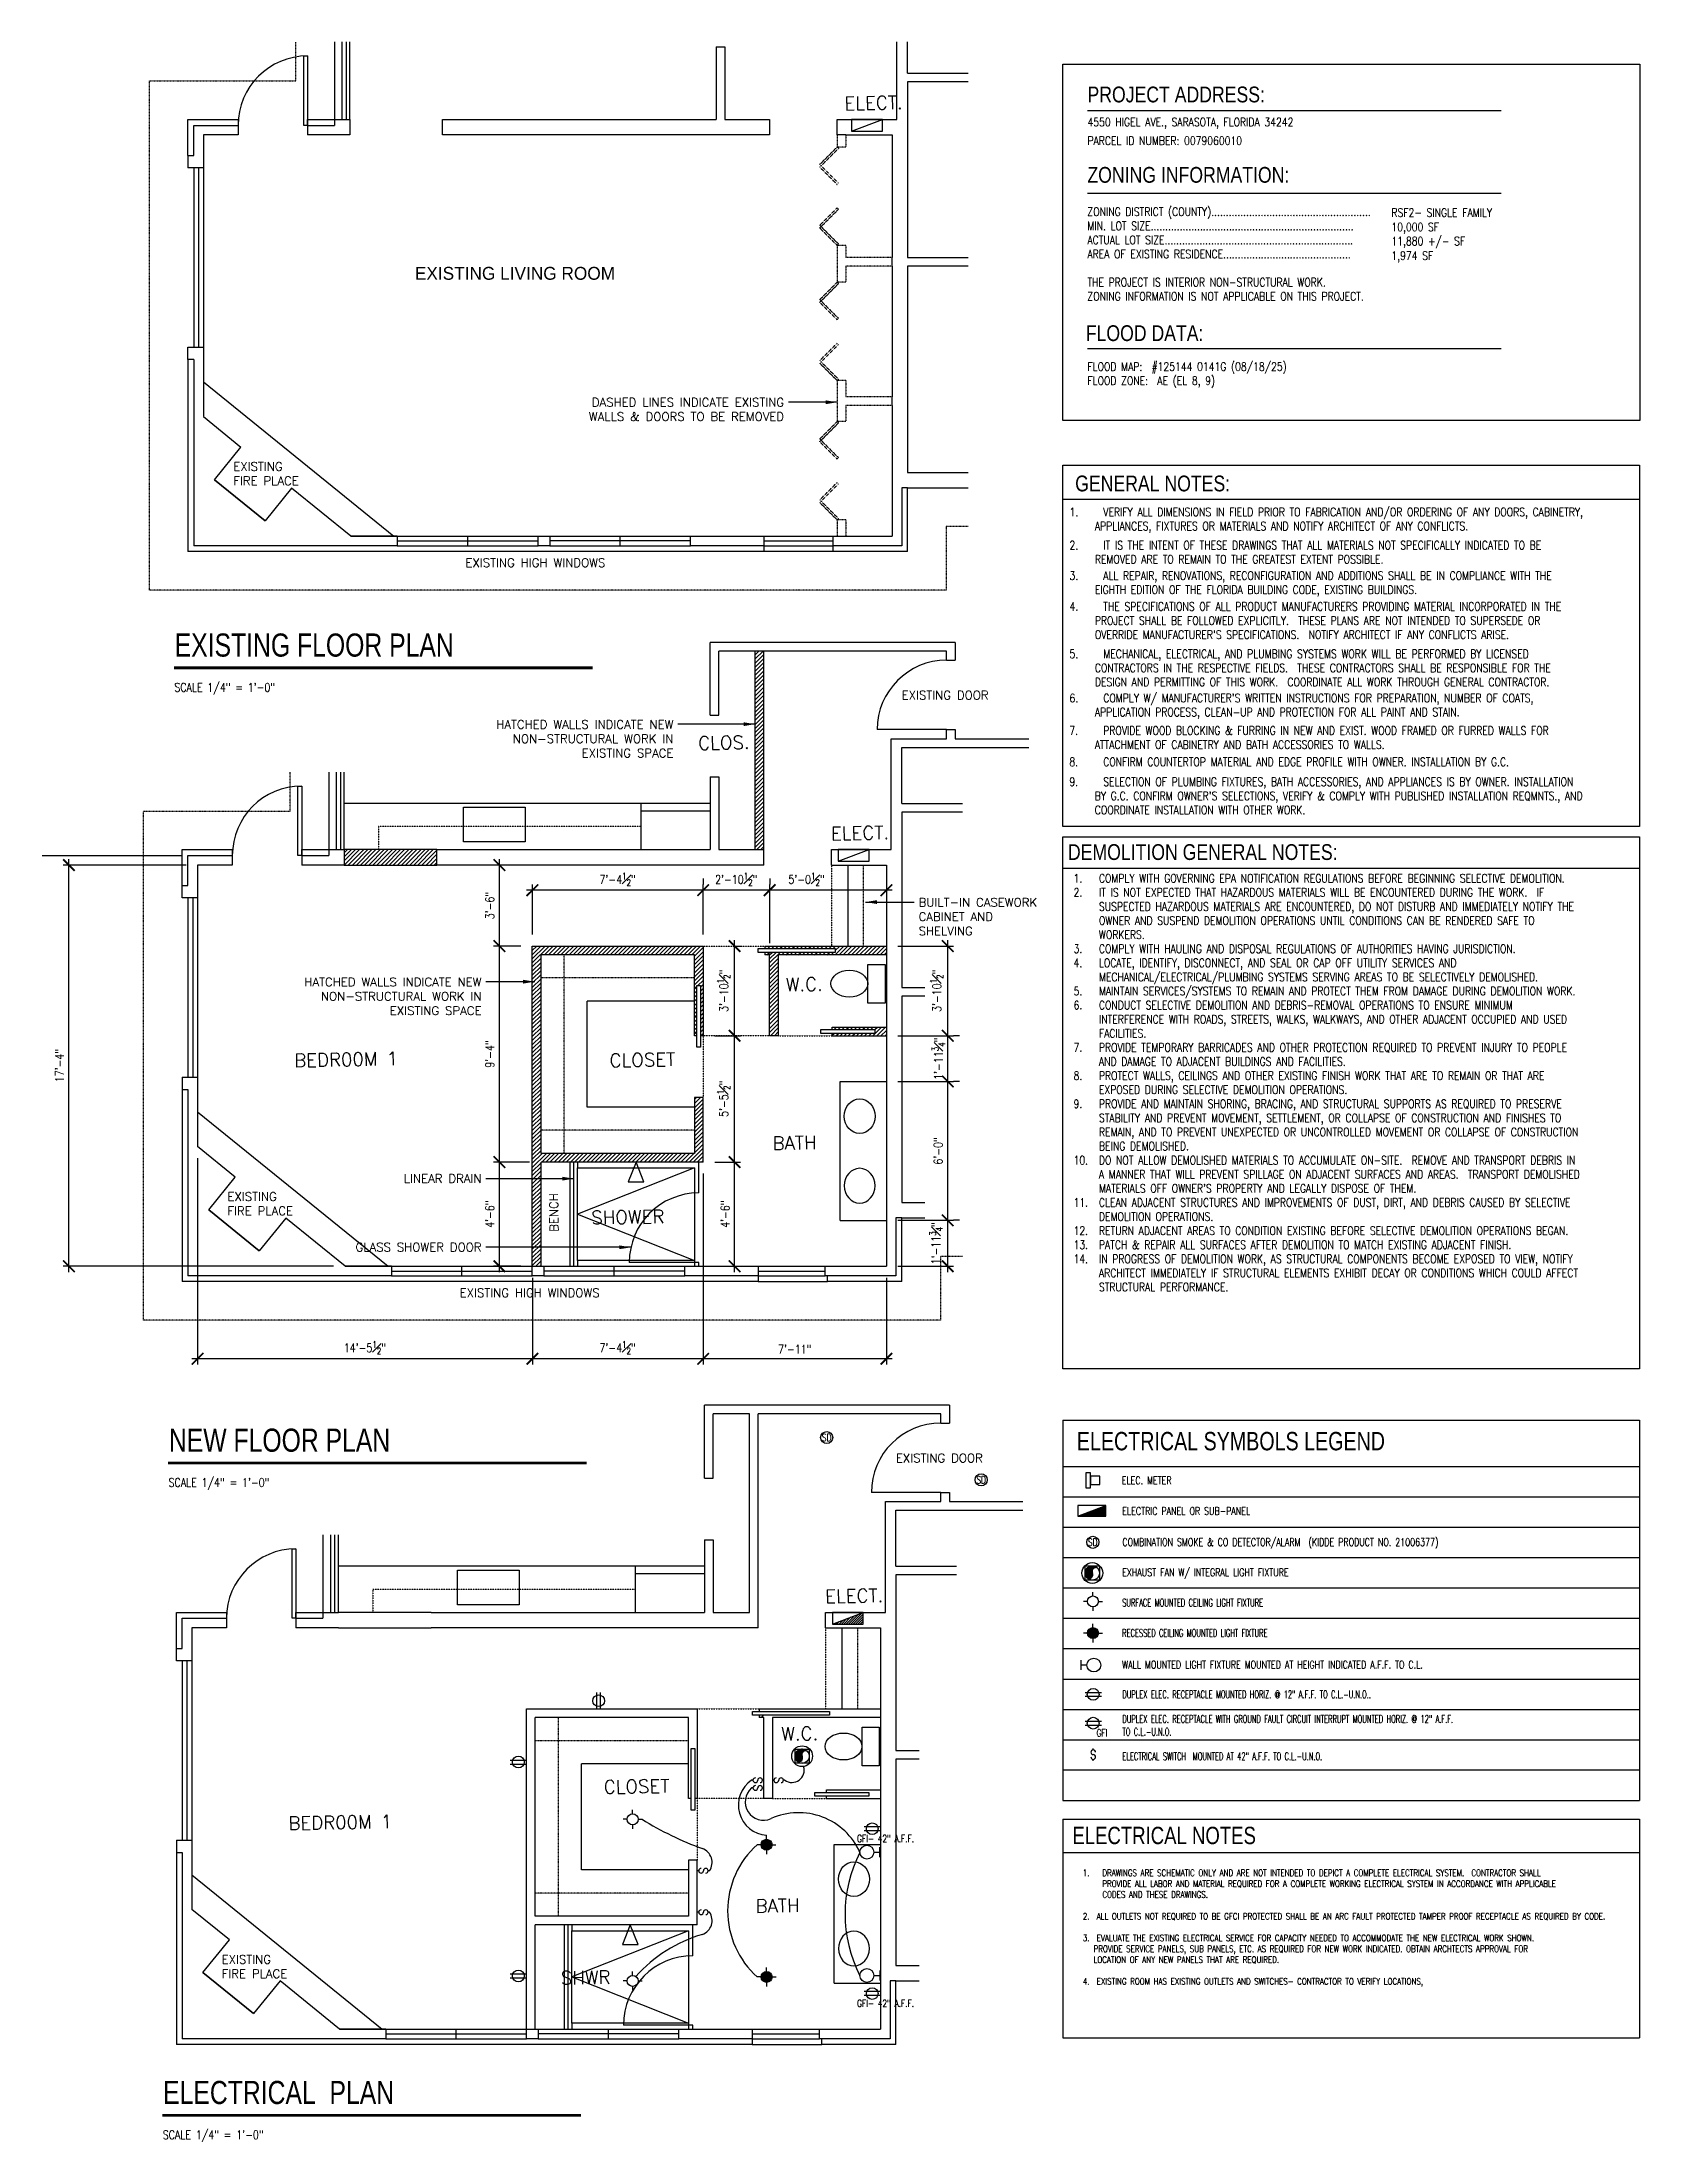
# Model space of a CAD drawing. Header units: inches. Extents: x -625442 to 34963, y -27993 to 66986.
# Drawn here: x 5668 to 6496, y -782 to 307 of the extents above; entities that cross this region are included whole.
import ezdxf
from ezdxf.enums import TextEntityAlignment as Align

# ---------------------------------------------------------------- set-up
doc = ezdxf.new("R2010")
doc.units = ezdxf.units.IN
doc.header["$LTSCALE"] = 0.5
doc.header["$MEASUREMENT"] = 0
doc.header["$PDMODE"] = 35
doc.linetypes.add('HIDDEN', pattern=[0.375, 0.25, -0.125])
doc.linetypes.add('HIDDEN2', pattern=[0.1875, 0.125, -0.0625])
for name, color, linetype in [('0-DIMS', 134, 'Continuous'), ('0-TEXT', 30, 'Continuous'), ('E-HIDDEN', 252, 'HIDDEN'), ('L-FIXTURE', 60, 'Continuous'), ('P-ABOVE', 201, 'HIDDEN2'), ('P-BELOW-LIGHT', 143, 'Continuous'), ('P-BELOW-MED', 145, 'Continuous'), ('P-CASEWORK', 140, 'Continuous'), ('P-DEMO', 124, 'HIDDEN'), ('P-DOOR', 51, 'Continuous'), ('P-EQUIPMENT', 64, 'Continuous'), ('P-FIXTURE', 63, 'Continuous'), ('P-HATCH', 214, 'Continuous'), ('P-PATTERN', 147, 'Continuous'), ('P-PLUMBING', 63, 'Continuous'), ('P-WALL', 90, 'Continuous'), ('P-WINDOW', 213, 'Continuous'), ('S-OUTLINE', 100, 'Continuous')]:
    doc.layers.add(name, color=color, linetype=linetype)
doc.styles.add('1-4N(.8)', font='romans.shx', dxfattribs={"width": 0.8, "height": 4.5})
doc.styles.add('1-4T', font='Zap601Rm.ttf', dxfattribs={"width": 0.8, "height": 12})
doc.styles.add('1-8N', font='romans.shx', dxfattribs={"width": 0.8, "height": 9})
doc.styles.add('1-8T', font='Arial.ttf', dxfattribs={"width": 0.8, "height": 24})
doc.styles.add('NOTES', font='romans.shx', dxfattribs={"width": 0.8, "height": 10})
doc.styles.add('PGAL-DIM', font='archstyl.shx')
doc.styles.add('ROMANS', font='ROMANS.SHX', dxfattribs={"height": 0.2})
doc.styles.add('sapa dimtext', font='romans.shx', dxfattribs={"width": 0.8})
doc.styles.add('sapa notes', font='romans.shx', dxfattribs={"width": 0.8})
doc.styles.add('TEXT', font='romans.shx')
doc.styles.add('titleblock2', font='romans.shx', dxfattribs={"width": 0.8})
doc.dimstyles.new('1-4', dxfattribs={"dimscale": 48, "dimtxt": 0.09375, "dimasz": 0.125, "dimexe": 0.0625, "dimexo": 0.125, "dimgap": 0.046875, "dimtad": 1, "dimdec": 4, "dimrnd": 0.0625, "dimzin": 3, "dimdsep": 46, "dimlunit": 4, "dimtxsty": 'sapa dimtext', "dimblk": 'ARCHTICK', "dimcen": 0, "dimdle": 0.0625, "dimclrd": 256, "dimclre": 9, "dimclrt": 256, "dimadec": 3, "dimazin": 2, "dimtfac": 0.75, "dimtdec": 4, "dimtmove": 2, "dimatfit": 2, "dimldrblk": 'arrow', "dimfxl": 1, "dimfrac": 1, "dimtolj": 1, "dimtzin": 0, "dimlwd": -1, "dimlwe": -1, "dimarcsym": 0})
doc.dimstyles.new('LEADER48', dxfattribs={"dimscale": 48, "dimtxt": 0.09375, "dimasz": 0.125, "dimexe": 0.09375, "dimexo": 0.125, "dimgap": 0.039062, "dimtad": 1, "dimdec": 4, "dimzin": 3, "dimdsep": 46, "dimlunit": 4, "dimtxsty": 'PGAL-DIM', "dimcen": 0.09375, "dimadec": 0, "dimazin": 0, "dimtfac": 1, "dimtdec": 5, "dimtix": 1, "dimtofl": 0, "dimtmove": 2, "dimatfit": 3, "dimfxl": 1, "dimtolj": 1, "dimtzin": 3, "dimarcsym": 0})

msp = doc.modelspace()

# ---------------------------------------------------------------- texts
at = {"layer": '0-TEXT'}
for s, height, style, width, p in [('PROJECT ADDRESS:', 8.1845217, '1-8T', 0.8, (6209.71017, 276.02494)), ('RSF2- SINGLE FAMILY', 4.3845652, '1-8N', 0.8, (6367.25831, 216.691)), ('10,000 SF', 4.384565, '1-8N', 0.8, (6367.25831, 209.20007)), ('11,880 +/- SF', 4.3845652, '1-8N', 0.8, (6367.25831, 201.89246)), ('1,974 SF', 4.384565, '1-8N', 0.8, (6367.25831, 194.35636)), ('FLOOD DATA:', 8.1845217, '1-8T', 0.8, (6208.83287, 152.26022)), ('GENERAL NOTES:', 8.1845217, '1-8T', 0.8, (6203.34125, 74.31155)), ('EXISTING FLOOR PLAN', 11.988, '1-4T', 0.8, (5736.59732, -11.37926)), ('SCALE 1/4" = 1\'-0"', 4.4955, 'sapa notes', 0.8, (5736.42959, -29.56672)), ('DEMOLITION GENERAL NOTES:', 8.1845217, '1-8T', 0.8, (6199.5984, -116.83029)), ('NEW FLOOR PLAN ', 11.988, '1-4T', 0.8, (5733.59732, -423.69364)), ('SCALE 1/4" = 1\'-0"', 4.4955, 'sapa notes', 0.8, (5733.42959, -441.8811)), ('ELEC. METER', 4, 'NOTES', 0.75, (6227.47071, -440.59882)), ('ELECTRIC PANEL OR SUB-PANEL', 4, 'NOTES', 0.75, (6227.73816, -456.44107)), ('COMBINATION SMOKE & CO DETECTOR/ALARM  (KIDDE PRODUCT NO. 21006377)', 4, 'NOTES', 0.75, (6227.82021, -472.58064)), ('EXHAUST FAN W/ INTEGRAL LIGHT FIXTURE ', 4, 'NOTES', 0.75, (6227.69158, -488.2729)), ('SURFACE MOUNTED CEILING LIGHT FIXTURE', 4, 'NOTES', 0.6, (6227.69158, -503.92319)), ('RECESSED CEILING MOUNTED LIGHT FIXTURE', 4, 'NOTES', 0.6, (6227.69158, -519.67319)), ('WALL MOUNTED LIGHT FIXTURE MOUNTED AT HEIGHT INDICATED A.F.F. TO C.L.', 4, 'NOTES', 0.75, (6227.69158, -536.15)), ('DUPLEX ELEC. RECEPTACLE MOUNTED HORIZ. @ 12" A.F.F. TO C.L.-U.N.O..', 4, 'NOTES', 0.6, (6227.82021, -551.57017)), ('DUPLEX ELEC. RECEPTACLE WITH GROUND FAULT CIRCUIT INTERRUPT MOUNTED HORIZ. @ 12" A.F.F.', 4, 'NOTES', 0.6, (6227.82021, -564.2729)), ('TO C.L.-U.N.O.', 4, 'NOTES', 0.6, (6227.82021, -570.93957)), ('ELECTRICAL SWITCH  MOUNTED AT 42" A.F.F. TO C.L.-U.N.O.', 4, 'NOTES', 0.6, (6227.82021, -583.60952)), ('ELECTRICAL NOTES', 8.991, '1-4T', 0.8, (6201.88351, -627.17818)), ('ELECTRICAL  PLAN ', 11.988, '1-4T', 0.8, (5730.59732, -761.95368)), ('SCALE 1/4" = 1\'-0"', 4.4955, 'sapa notes', 0.8, (5730.42959, -780.14114))]:
    msp.add_text(s, height=height, dxfattribs=dict(at, style=style, width=width)).set_placement(p)
at = {"layer": '0-TEXT', "style": 'ROMANS'}
for s, p in [('ELECT.', (6098.80829, 275.76231)), ('CLOS.', (6021.24854, -56.00899)), ('ELECT.', (6091.80829, -102.83051)), ('W.C.', (6062.89358, -181.32937)), ('BEDR00M 1', (5825.45078, -220.28476)), ('CLOSET', (5979.0053, -220.48347)), ('BATH', (6057.8697, -263.49605)), ('SHOWER', (5971.46983, -301.98347)), ('ELECT.', (6088.80829, -498.41819)), ('W.C.', (6060.54665, -569.88264)), ('CLOSET', (5976.0053, -597.2776)), ('BEDR00M 1', (5822.45078, -615.87245)), ('BATH', (6049.06058, -659.08374)), ('SHWR', (5949.58677, -696.36306))]:
    msp.add_text(s, height=6.9, rotation=1.06621762, dxfattribs=at).set_placement(p, align=Align.MIDDLE)
at = {"layer": '0-TEXT', "linetype": 'Continuous', "style": '1-4T', "width": 0.8}
msp.add_text('ELECTRICAL SYMBOLS LEGEND', height=9.5256, dxfattribs=at).set_placement((6204.21289, -422.96299))
at = {"layer": '0-TEXT'}
for s, insert, char_height, width, attachment_point, style in [('4550 HIGEL AVE., SARASOTA, FLORIDA 34242\\P{\\H0.3215x; \\P}PARCEL ID NUMBER: 0079060010', (6209.71017, 267.99708), 4.3845652, 215.4093138, 1, 'titleblock2'), ('ZONING INFORMATION:', (6209.67372, 242.53258), 8.1845217, 116.7803928, 1, '1-8T'), ('ZONING DISTRICT (COUNTY).......................................................\\PMIN. LOT SIZE......................................................................\\PACTUAL LOT SIZE.................................................................\\PAREA OF EXISTING RESIDENCE............................................\\P\\PTHE PROJECT IS INTERIOR NON-STRUCTURAL WORK.  \\PZONING INFORMATION IS NOT APPLICABLE ON THIS PROJECT.', (6209.67372, 221.50147), 4.3845652, 288.8044339, 1, '1-8N'), ('{\\fBlueprintdbt|b0|i0|c0|p0;EXISTING LIVING ROOM}', (5861.09439, 190.71689), 6.6825, 119.8274783, 1, 'TEXT'), ('FLOOD MAP:  #125144 0141G (08/18/25)\\PFLOOD ZONE:  AE (EL 8, 9)', (6209.71017, 141.19405), 4.3845652, 183.1798099, 1, '1-8N'), ('\\A1;DASHED LINES INDICATE EXISTING WALLS & DOORS TO BE REMOVED', (6052.47294, 110.85747), 4.455, 122.3680165, 9, 'TEXT'), ('\\A1;EXISTING FIRE PLACE', (5766.95606, 89.44527), 4.455, 39.8450335, 1, 'TEXT'), ('\\pxi-3,l3;1.  ^IVERIFY ALL DIMENSIONS IN FIELD PRIOR TO FABRICATION AND/OR ORDERING OF ANY DOORS, CABINETRY, APPLIANCES, FIXTURES OR MATERIALS AND NOTIFY ARCHITECT OF ANY CONFLICTS.', (6200.38602, 65.79489), 4.38456518, 288.8044339, 1, '1-8N'), ('\\pxi-3,l3;2.  ^IIT IS THE INTENT OF THESE DRAWINGS THAT ALL MATERIALS NOT SPECIFICALLY INDICATED TO BE REMOVED ARE TO REMAIN TO THE GREATEST EXTENT POSSIBLE.', (6200.38602, 48.58619), 4.38456518, 288.8044339, 1, '1-8N'), ('\\A1;EXISTING HIGH WINDOWS', (5887.29782, 39.5373), 4.455, 87.7616334, 1, 'TEXT'), ('\\pxi-3,l3;3. ^IALL REPAIR, RENOVATIONS, RECONFIGURATION AND ADDITIONS SHALL BE IN COMPLIANCE WITH THE EIGHTH EDITION OF THE FLORIDA BUILDING CODE, EXISTING BUILDINGS.', (6200.38602, 32.80244), 4.38456518, 288.8044339, 1, '1-8N'), ("\\pxi-3,l3;4. ^ITHE SPECIFICATIONS OF ALL PRODUCT MANUFACTURERS PROVIDING MATERIAL INCORPORATED IN THE PROJECT SHALL BE FOLLOWED EXPLICITLY.  THESE PLANS ARE NOT INTENDED TO SUPERSEDE OR OVERRIDE MANUFACTURER'S SPECIFICATIONS.  NOTIFY ARCHITECT IF ANY CONFLICTS ARISE.", (6200.38602, 16.80631), 4.38456518, 288.8044339, 1, '1-8N'), ('\\pxi-3,l3;5.^IMECHANICAL, ELECTRICAL, AND PLUMBING SYSTEMS WORK WILL BE PERFORMED BY LICENSED CONTRACTORS IN THE RESPECTIVE FIELDS.  THESE CONTRACTORS SHALL BE RESPONSIBLE FOR THE DESIGN AND PERMITTING OF THIS WORK.  COORDINATE ALL WORK THROUGH GENERAL CONTRACTOR.', (6200.38602, -7.75386), 4.38456518, 288.8044339, 1, '1-8N'), ('\\A1;EXISTING DOOR', (6113.39958, -29.15677), 4.455, 54.6996739, 1, 'TEXT'), ("\\pxi-3,l3;6. ^ICOMPLY W/ MANUFACTURER'S WRITTEN INSTRUCTIONS FOR PREPARATION, NUMBER OF COATS, APPLICATION PROCESS, CLEAN-UP AND PROTECTION FOR ALL PAINT AND STAIN.", (6200.38602, -30.65978), 4.38456518, 288.8044339, 1, '1-8N'), ('\\A1;HATCHED WALLS INDICATE NEW NON-STRUCTURAL WORK IN EXISTING SPACE', (5995.11329, -63.63366), 4.455, 103.9428283, 9, 'TEXT'), ('\\A1;\\pxi-3,l3;7. ^IPROVIDE WOOD BLOCKING & FURRING IN NEW AND EXIST. WOOD FRAMED OR FURRED WALLS FOR ATTACHMENT OF CABINETRY AND BATH ACCESSORIES TO WALLS. ', (6200.34019, -47.51564), 4.38456518, 288.8044339, 1, '1-8N'), ('\\A1;\\pxi-3,l3;8. ^ICONFIRM COUNTERTOP MATERIAL AND EDGE PROFILE WITH OWNER. INSTALLATION BY G.C.', (6200.34019, -63.7559), 4.3845652, 288.8044339, 1, '1-8N'), ("\\A1;\\pxi-3,l3;9. ^ISELECTION OF PLUMBING FIXTURES, BATH ACCESSORIES, AND APPLIANCES IS BY OWNER. INSTALLATION BY G.C. CONFIRM OWNER'S SELECTIONS, VERIFY & COMPLY WITH PUBLISHED INSTALLATION REQMNTS., AND COORDINATE INSTALLATION WITH OTHER WORK.", (6200.34019, -74.11162), 4.38456518, 288.8044339, 1, '1-8N'), ('\\A1;BUILT-IN CASEWORK\\PCABINET AND \\PSHELVING', (6122.17679, -155.8991), 4.455, 103.9428283, 7, 'TEXT'), ('\\A1;HATCHED WALLS INDICATE NEW NON-STRUCTURAL WORK IN EXISTING SPACE', (5895.64714, -197.18582), 4.455, 103.9428283, 9, 'TEXT'), ('\\A1;LINEAR DRAIN', (5895.64714, -284.262), 4.455, 103.9428283, 9, 'TEXT'), ('\\A1;EXISTING FIRE PLACE', (5763.95606, -289.14754), 4.455, 39.8450335, 1, 'TEXT'), ('\\A1;GLASS SHOWER DOOR', (5895.64714, -319.839), 4.455, 103.9428283, 9, 'TEXT'), ('\\A1;EXISTING HIGH WINDOWS', (5884.29782, -339.05551), 4.455, 87.7616334, 1, 'TEXT'), ('\\A1;EXISTING DOOR', (6110.39958, -424.74445), 4.455, 54.6996739, 1, 'TEXT'), ('\\A1;EXISTING FIRE PLACE', (5760.95606, -684.73523), 4.455, 39.8450335, 1, 'TEXT')]:
    msp.add_mtext(s, dxfattribs=dict(at, insert=insert, char_height=char_height, width=width, attachment_point=attachment_point, style=style))
at = {"layer": '0-TEXT', "attachment_point": 1}
for s, width, gutter_width, heights, insert, char_height, style in [("\\pxi-3,l4,t4;1.^ICOMPLY WITH GOVERNING EPA NOTIFICATION REGULATIONS BEFORE BEGINNING SELECTIVE DEMOLITION.\\P2.^IIT IS NOT EXPECTED THAT HAZARDOUS MATERIALS WILL BE ENCOUNTERED DURING THE WORK.  IF SUSPECTED HAZARDOUS MATERIALS ARE ENCOUNTERED, DO NOT DISTURB AND IMMEDIATELY NOTIFY THE OWNER AND SUSPEND DEMOLITION OPERATIONS UNTIL CONDITIONS CAN BE RENDERED SAFE TO WORKERS.\\P3.^ICOMPLY WITH HAULING AND DISPOSAL REGULATIONS OF AUTHORITIES HAVING JURISDICTION.\\P4.^ILOCATE, IDENTIFY, DISCONNECT, AND SEAL OR CAP OFF UTILITY SERVICES AND MECHANICAL/ELECTRICAL/PLUMBING SYSTEMS SERVING AREAS TO BE SELECTIVELY DEMOLISHED.\\P5.^IMAINTAIN SERVICES/SYSTEMS TO REMAIN AND PROTECT THEM FROM DAMAGE DURING DEMOLITION WORK.\\P6.^ICONDUCT SELECTIVE DEMOLITION AND DEBRIS-REMOVAL OPERATIONS TO ENSURE MINIMUM INTERFERENCE WITH ROADS, STREETS, WALKS, WALKWAYS, AND OTHER ADJACENT OCCUPIED AND USED FACILITIES.\\P7.^IPROVIDE TEMPORARY BARRICADES AND OTHER PROTECTION REQUIRED TO PREVENT INJURY TO PEOPLE AND DAMAGE TO ADJACENT BUILDINGS AND FACILITIES.\\P8.^IPROTECT WALLS, CEILINGS AND OTHER EXISTING FINISH WORK THAT ARE TO REMAIN OR THAT ARE EXPOSED DURING SELECTIVE DEMOLITION OPERATIONS.\\P9.^IPROVIDE AND MAINTAIN SHORING, BRACING, AND STRUCTURAL SUPPORTS AS REQUIRED TO PRESERVE STABILITY AND PREVENT MOVEMENT, SETTLEMENT, OR COLLAPSE OF CONSTRUCTION AND FINISHES TO REMAIN, AND TO PREVENT UNEXPECTED OR UNCONTROLLED MOVEMENT OR COLLAPSE OF CONSTRUCTION BEING DEMOLISHED.\\P10.^IDO NOT ALLOW DEMOLISHED MATERIALS TO ACCUMULATE ON-SITE.  REMOVE AND TRANSPORT DEBRIS IN A MANNER THAT WILL PREVENT SPILLAGE ON ADJACENT SURFACES AND AREAS.  TRANSPORT DEMOLISHED MATERIALS OFF OWNER'S PROPERTY AND LEGALLY DISPOSE OF THEM.\\P11.^ICLEAN ADJACENT STRUCTURES AND IMPROVEMENTS OF DUST, DIRT, AND DEBRIS CAUSED BY SELECTIVE DEMOLITION OPERATIONS.\\P12.^IRETURN ADJACENT AREAS TO CONDITION EXISTING BEFORE SELECTIVE DEMOLITION OPERATIONS BEGAN.\\P13.^IPATCH & REPAIR ALL SURFACES AFTER DEMOLITION TO MATCH EXISTING ADJACENT FINISH.\\P14.^IIN PROGRESS OF DEMOLITION WORK, AS STRUCTURAL COMPONENTS BECOME EXPOSED TO VIEW, NOTIFY ARCHITECT IMMEDIATELY IF STRUCTURAL ELEMENTS EXHIBIT DECAY OR CONDITIONS WHICH COULD AFFECT STRUCTURAL PERFORMANCE.", 289.2019857, 0, [520.47198], (6198.11827, -124.15548), 4.38456518, '1-8N'), (' \\P\\P\\pxi-3,l3,t3;1.^IDRAWINGS ARE SCHEMATIC ONLY AND ARE NOT INTENDED TO DEPICT A COMPLETE ELECTRICAL SYSTEM.  CONTRACTOR SHALL PROVIDE ALL LABOR AND MATERIAL REQUIRED FOR A COMPLETE WORKING ELECTRICAL SYSTEM IN ACCORDANCE WITH APPLICABLE CODES AND THESE DRAWINGS.\\P\\pi0,l0,tz;\\P\\pi-3,l3,t3;2.  ALL OUTLETS NOT REQUIRED TO BE GFCI PROTECTED SHALL BE AN ARC FAULT PROTECTED TAMPER PROOF RECEPTACLE AS REQUIRED BY CODE.\\P\\P\\pi0,l0,tz;3.  EVALUATE THE EXISTING ELECTRICAL SERVICE FOR CAPACITY NEEDED TO ACCOMMODATE THE NEW ELECTRICAL WORK SHOWN.\\P   PROVIDE SERVICE PANELS, SUB PANELS, ETC. AS REQUIRED FOR NEW WORK INDICATED. OBTAIN ARCHTECTS APPROVAL FOR\\P   LOCATION OF ANY NEW PANELS THAT ARE REQUIRED.\\P\\P4.  EXISTING ROOM HAS EXISTING OUTLETS AND SWITCHES- CONTRACTOR TO VERIFY LOCATIONS,', 269.3839258, 16.875, [0], (6207.30129, -629.1458), 3.375, '1-4N(.8)')]:
    msp.add_mtext_dynamic_manual_height_columns(s, width=width, gutter_width=gutter_width, heights=heights, dxfattribs=dict(at, insert=insert, char_height=char_height, style=style))
at = {"layer": '0-TEXT', "insert": (5931.01701, -309.69179), "char_height": 4.455, "width": 87.7616334, "attachment_point": 1, "rotation": 90.72593035, "style": 'TEXT'}
msp.add_mtext('\\A1;BENCH', dxfattribs=at)
at = {"layer": 'L-FIXTURE', "style": 'NOTES', "width": 0.75}
for s, p in [('SD', (6072.05043, -418.22436)), ('SD', (6152.15172, -440.14137)), ('SD', (6209.97098, -472.5091)), ('GFI', (6214.40046, -571.38676)), ('GFI- 42" A.F.F.', (6090.28103, -626.17002)), ('GFI- 42" A.F.F.', (6090.28103, -711.61556))]:
    msp.add_text(s, height=3.75, dxfattribs=at).set_placement(p)

# ---------------------------------------------------------------- blocks, each defined once
blk = doc.blocks.new('_ARCHTICK')
at = {"color": 0, "linetype": 'ByBlock', "const_width": 0.15}
blk.add_lwpolyline([(-0.5, -0.5), (0.5, 0.5)], dxfattribs=at)
blk = doc.blocks.new('*D687')
at = {"layer": '0-DIMS', "color": 9, "transparency": 16777216}
for p, q in [((5748.5, -271.5), (5748.5, -378.5)), ((5922, -333.5), (5922, -378.5))]:
    blk.add_line(p, q, dxfattribs=at)
at = {"layer": '0-DIMS', "transparency": 16777216}
blk.add_line((5925, -375.5), (5745.5, -375.5), dxfattribs=at)
at = {"layer": 'DEFPOINTS', "color": 0, "transparency": 16777216}
for p in [(5748.5, -265.5), (5922, -327.5), (5748.5, -375.5)]:
    blk.add_point(p, dxfattribs=at)
at = {"layer": '0-DIMS', "transparency": 16777216, "xscale": 6, "yscale": 6, "zscale": 6, "rotation": 180}
blk.add_blockref('_ARCHTICK', (5748.5, -375.5), dxfattribs=at)
at = {"layer": '0-DIMS', "transparency": 16777216, "xscale": 6, "yscale": 6, "zscale": 6}
blk.add_blockref('_ARCHTICK', (5922, -375.5), dxfattribs=at)
at = {"layer": '0-DIMS', "transparency": 16777216, "insert": (5835.2, -369.8), "char_height": 4.5, "attachment_point": 5, "style": 'sapa dimtext'}
blk.add_mtext('\\A1;14\'-5{\\H0.75x;\\S1#2;}"', dxfattribs=at)
blk = doc.blocks.new('arrow')
blk.add_solid([(-1.25, 0.21), (0, 0), (-1.25, -0.21)])
blk = doc.blocks.new('*D688')
at = {"layer": '0-DIMS', "color": 9, "transparency": 16777216}
for p, q in [((6010.5, -279.5), (6010.5, -378.5)), ((5922, -333.5), (5922, -378.5))]:
    blk.add_line(p, q, dxfattribs=at)
at = {"layer": '0-DIMS', "transparency": 16777216}
blk.add_line((6013.5, -375.5), (5919, -375.5), dxfattribs=at)
at = {"layer": 'DEFPOINTS', "color": 0, "transparency": 16777216}
for p in [(6010.5, -273.5), (5922, -327.5), (5922, -375.5)]:
    blk.add_point(p, dxfattribs=at)
at = {"layer": '0-DIMS', "transparency": 16777216, "xscale": 6, "yscale": 6, "zscale": 6, "rotation": 180}
blk.add_blockref('_ARCHTICK', (5922, -375.5), dxfattribs=at)
at = {"layer": '0-DIMS', "transparency": 16777216, "xscale": 6, "yscale": 6, "zscale": 6}
blk.add_blockref('_ARCHTICK', (6010.5, -375.5), dxfattribs=at)
at = {"layer": '0-DIMS', "transparency": 16777216, "insert": (5966.2, -369.8), "char_height": 4.5, "attachment_point": 5, "style": 'sapa dimtext'}
blk.add_mtext('\\A1;7\'-4{\\H0.75x;\\S1#2;}"', dxfattribs=at)
blk = doc.blocks.new('*D689')
at = {"layer": '0-DIMS', "color": 9, "transparency": 16777216}
for p, q in [((6010.5, -279.5), (6010.5, -378.5)), ((6105.5, -333.5), (6105.5, -378.5))]:
    blk.add_line(p, q, dxfattribs=at)
at = {"layer": '0-DIMS', "transparency": 16777216}
blk.add_line((6108.5, -375.5), (6007.5, -375.5), dxfattribs=at)
at = {"layer": 'DEFPOINTS', "color": 0, "transparency": 16777216}
for p in [(6010.5, -273.5), (6105.5, -327.5), (6010.5, -375.5)]:
    blk.add_point(p, dxfattribs=at)
at = {"layer": '0-DIMS', "transparency": 16777216, "xscale": 6, "yscale": 6, "zscale": 6, "rotation": 180}
blk.add_blockref('_ARCHTICK', (6010.5, -375.5), dxfattribs=at)
at = {"layer": '0-DIMS', "transparency": 16777216, "xscale": 6, "yscale": 6, "zscale": 6}
blk.add_blockref('_ARCHTICK', (6105.5, -375.5), dxfattribs=at)
at = {"layer": '0-DIMS', "transparency": 16777216, "insert": (6058, -370.5), "char_height": 4.5, "attachment_point": 5, "style": 'sapa dimtext'}
blk.add_mtext('\\A1;7\'-11"', dxfattribs=at)
blk = doc.blocks.new('*D690')
at = {"layer": '0-DIMS', "color": 9, "transparency": 16777216}
for p, q in [((5916, -119.5), (5901.9, -119.5)), ((5916, -161.5), (5901.9, -161.5))]:
    blk.add_line(p, q, dxfattribs=at)
at = {"layer": '0-DIMS', "transparency": 16777216}
blk.add_line((5904.9, -164.5), (5904.9, -116.5), dxfattribs=at)
at = {"layer": 'DEFPOINTS', "color": 0, "transparency": 16777216}
for p in [(5904.9, -119.5), (5922, -119.5), (5922, -161.5)]:
    blk.add_point(p, dxfattribs=at)
at = {"layer": '0-DIMS', "transparency": 16777216, "xscale": 6, "yscale": 6, "zscale": 6}
for p, rotation in [((5904.9, -119.5), 90), ((5904.9, -161.5), 270)]:
    blk.add_blockref('_ARCHTICK', p, dxfattribs=dict(at, rotation=rotation))
at = {"layer": '0-DIMS', "transparency": 16777216, "insert": (5899.9, -140.5), "char_height": 4.5, "attachment_point": 5, "rotation": 90, "style": 'sapa dimtext'}
blk.add_mtext('\\A1;3\'-6"', dxfattribs=at)
blk = doc.blocks.new('*D691')
at = {"layer": '0-DIMS', "color": 9, "transparency": 16777216}
for p, q in [((5916, -161.5), (5901.9, -161.5)), ((5920.5, -273.5), (5901.9, -273.5))]:
    blk.add_line(p, q, dxfattribs=at)
at = {"layer": '0-DIMS', "transparency": 16777216}
blk.add_line((5904.9, -276.5), (5904.9, -158.5), dxfattribs=at)
at = {"layer": 'DEFPOINTS', "color": 0, "transparency": 16777216}
for p in [(5904.9, -161.5), (5922, -161.5), (5926.5, -273.5)]:
    blk.add_point(p, dxfattribs=at)
at = {"layer": '0-DIMS', "transparency": 16777216, "xscale": 6, "yscale": 6, "zscale": 6}
for p, rotation in [((5904.9, -161.5), 90), ((5904.9, -273.5), 270)]:
    blk.add_blockref('_ARCHTICK', p, dxfattribs=dict(at, rotation=rotation))
at = {"layer": '0-DIMS', "transparency": 16777216, "insert": (5899.9, -217.5), "char_height": 4.5, "attachment_point": 5, "rotation": 90, "style": 'sapa dimtext'}
blk.add_mtext('\\A1;9\'-4"', dxfattribs=at)
blk = doc.blocks.new('*D692')
at = {"layer": '0-DIMS', "transparency": 16777216}
blk.add_line((5904.9, -330.5), (5904.9, -270.5), dxfattribs=at)
at = {"layer": '0-DIMS', "color": 9, "transparency": 16777216}
for p, q in [((5920.5, -273.5), (5901.9, -273.5)), ((5916, -327.5), (5901.9, -327.5))]:
    blk.add_line(p, q, dxfattribs=at)
at = {"layer": 'DEFPOINTS', "color": 0, "transparency": 16777216}
for p in [(5904.9, -273.5), (5926.5, -273.5), (5922, -327.5)]:
    blk.add_point(p, dxfattribs=at)
at = {"layer": '0-DIMS', "transparency": 16777216, "xscale": 6, "yscale": 6, "zscale": 6}
for p, rotation in [((5904.9, -273.5), 90), ((5904.9, -327.5), 270)]:
    blk.add_blockref('_ARCHTICK', p, dxfattribs=dict(at, rotation=rotation))
at = {"layer": '0-DIMS', "transparency": 16777216, "insert": (5899.9, -300.5), "char_height": 4.5, "attachment_point": 5, "rotation": 90, "style": 'sapa dimtext'}
blk.add_mtext('\\A1;4\'-6"', dxfattribs=at)
blk = doc.blocks.new('*D693')
at = {"layer": '0-DIMS', "transparency": 16777216}
blk.add_line((6137.3, -330.5), (6137.3, -300.7), dxfattribs=at)
at = {"layer": '0-DIMS', "color": 9, "transparency": 16777216}
for p, q in [((6143.3, -303.7), (6140.3, -303.7)), ((6111.5, -327.5), (6140.3, -327.5))]:
    blk.add_line(p, q, dxfattribs=at)
at = {"layer": 'DEFPOINTS', "color": 0, "transparency": 16777216}
for p in [(6137.3, -303.7), (6137.3, -303.7), (6105.5, -327.5)]:
    blk.add_point(p, dxfattribs=at)
at = {"layer": '0-DIMS', "transparency": 16777216, "xscale": 6, "yscale": 6, "zscale": 6}
for p, rotation in [((6137.3, -303.7), 90), ((6137.3, -327.5), 270)]:
    blk.add_blockref('_ARCHTICK', p, dxfattribs=dict(at, rotation=rotation))
at = {"layer": '0-DIMS', "transparency": 16777216, "insert": (6131.2, -315.6), "char_height": 4.5, "attachment_point": 5, "rotation": 90, "style": 'sapa dimtext'}
blk.add_mtext('\\A1;1\'-11{\\H0.75x;\\S3#4;}"', dxfattribs=at)
blk = doc.blocks.new('*D694')
at = {"layer": '0-DIMS', "color": 9, "transparency": 16777216}
for p, q in [((6111.5, -231.7), (6140.3, -231.7)), ((6111.5, -303.7), (6140.3, -303.7))]:
    blk.add_line(p, q, dxfattribs=at)
at = {"layer": '0-DIMS', "transparency": 16777216}
blk.add_line((6137.3, -306.7), (6137.3, -228.7), dxfattribs=at)
at = {"layer": 'DEFPOINTS', "color": 0, "transparency": 16777216}
for p in [(6105.5, -231.7), (6137.3, -231.7), (6105.5, -303.7)]:
    blk.add_point(p, dxfattribs=at)
at = {"layer": '0-DIMS', "transparency": 16777216, "xscale": 6, "yscale": 6, "zscale": 6}
for p, rotation in [((6137.3, -231.7), 90), ((6137.3, -303.7), 270)]:
    blk.add_blockref('_ARCHTICK', p, dxfattribs=dict(at, rotation=rotation))
at = {"layer": '0-DIMS', "transparency": 16777216, "insert": (6132.3, -267.7), "char_height": 4.5, "attachment_point": 5, "rotation": 90, "style": 'sapa dimtext'}
blk.add_mtext('\\A1;6\'-0"', dxfattribs=at)
blk = doc.blocks.new('*D695')
at = {"layer": '0-DIMS', "color": 9, "transparency": 16777216}
for p, q in [((5742.5, -119.5), (5678.8, -119.5)), ((5819, -327.5), (5678.8, -327.5))]:
    blk.add_line(p, q, dxfattribs=at)
at = {"layer": '0-DIMS', "transparency": 16777216}
blk.add_line((5681.8, -330.5), (5681.8, -116.5), dxfattribs=at)
at = {"layer": 'DEFPOINTS', "color": 0, "transparency": 16777216}
for p in [(5681.8, -119.5), (5748.5, -119.5), (5825, -327.5)]:
    blk.add_point(p, dxfattribs=at)
at = {"layer": '0-DIMS', "transparency": 16777216, "xscale": 6, "yscale": 6, "zscale": 6}
for p, rotation in [((5681.8, -119.5), 90), ((5681.8, -327.5), 270)]:
    blk.add_blockref('_ARCHTICK', p, dxfattribs=dict(at, rotation=rotation))
at = {"layer": '0-DIMS', "transparency": 16777216, "insert": (5676.9, -223.5), "char_height": 4.5, "attachment_point": 5, "rotation": 90, "style": 'sapa dimtext'}
blk.add_mtext('\\A1;17\'-4"', dxfattribs=at)
blk = doc.blocks.new('*D696')
at = {"layer": '0-DIMS', "transparency": 16777216}
blk.add_line((6137.3, -234.7), (6137.3, -205), dxfattribs=at)
at = {"layer": '0-DIMS', "color": 9, "transparency": 16777216}
for p, q in [((6111.5, -208), (6140.3, -208)), ((6143.3, -231.7), (6140.3, -231.7))]:
    blk.add_line(p, q, dxfattribs=at)
at = {"layer": 'DEFPOINTS', "color": 0, "transparency": 16777216}
for p in [(6105.5, -208), (6137.3, -208), (6137.3, -231.7)]:
    blk.add_point(p, dxfattribs=at)
at = {"layer": '0-DIMS', "transparency": 16777216, "xscale": 6, "yscale": 6, "zscale": 6}
for p, rotation in [((6137.3, -208), 90), ((6137.3, -231.7), 270)]:
    blk.add_blockref('_ARCHTICK', p, dxfattribs=dict(at, rotation=rotation))
at = {"layer": '0-DIMS', "transparency": 16777216, "insert": (6132.5, -219.9), "char_height": 4.5, "attachment_point": 5, "rotation": 90, "style": 'sapa dimtext'}
blk.add_mtext('\\A1;1\'-11{\\H0.75x;\\S3#4;}"', dxfattribs=at)
blk = doc.blocks.new('*D697')
at = {"layer": '0-DIMS', "color": 9, "transparency": 16777216}
for p, q in [((6111.5, -161.5), (6140.3, -161.5)), ((6143.3, -208), (6140.3, -208))]:
    blk.add_line(p, q, dxfattribs=at)
at = {"layer": '0-DIMS', "transparency": 16777216}
blk.add_line((6137.3, -211), (6137.3, -158.5), dxfattribs=at)
at = {"layer": 'DEFPOINTS', "color": 0, "transparency": 16777216}
for p in [(6105.5, -161.5), (6137.3, -161.5), (6137.3, -208)]:
    blk.add_point(p, dxfattribs=at)
at = {"layer": '0-DIMS', "transparency": 16777216, "xscale": 6, "yscale": 6, "zscale": 6}
for p, rotation in [((6137.3, -161.5), 90), ((6137.3, -208), 270)]:
    blk.add_blockref('_ARCHTICK', p, dxfattribs=dict(at, rotation=rotation))
at = {"layer": '0-DIMS', "transparency": 16777216, "insert": (6131.6, -184.7), "char_height": 4.5, "attachment_point": 5, "rotation": 90, "style": 'sapa dimtext'}
blk.add_mtext('\\A1;3\'-10{\\H0.75x;\\S1#2;}"', dxfattribs=at)
blk = doc.blocks.new('*D698')
at = {"layer": '0-DIMS', "color": 9, "transparency": 16777216}
for p, q in [((5922, -155.5), (5922, -129.5)), ((6010.5, -155.5), (6010.5, -129.5))]:
    blk.add_line(p, q, dxfattribs=at)
at = {"layer": '0-DIMS', "transparency": 16777216}
blk.add_line((6013.5, -132.5), (5919, -132.5), dxfattribs=at)
at = {"layer": 'DEFPOINTS', "color": 0, "transparency": 16777216}
for p in [(5922, -132.5), (5922, -161.5), (6010.5, -161.5)]:
    blk.add_point(p, dxfattribs=at)
at = {"layer": '0-DIMS', "transparency": 16777216, "xscale": 6, "yscale": 6, "zscale": 6, "rotation": 180}
blk.add_blockref('_ARCHTICK', (5922, -132.5), dxfattribs=at)
at = {"layer": '0-DIMS', "transparency": 16777216, "xscale": 6, "yscale": 6, "zscale": 6}
blk.add_blockref('_ARCHTICK', (6010.5, -132.5), dxfattribs=at)
at = {"layer": '0-DIMS', "transparency": 16777216, "insert": (5966.2, -126.9), "char_height": 4.5, "attachment_point": 5, "style": 'sapa dimtext'}
blk.add_mtext('\\A1;7\'-4{\\H0.75x;\\S1#2;}"', dxfattribs=at)
blk = doc.blocks.new('*D700')
at = {"layer": '0-DIMS', "color": 9, "transparency": 16777216}
for p, q in [((6010.5, -126.5), (6010.5, -129.5)), ((6045, -160), (6045, -129.5))]:
    blk.add_line(p, q, dxfattribs=at)
at = {"layer": '0-DIMS', "transparency": 16777216}
blk.add_line((6048, -132.5), (6007.5, -132.5), dxfattribs=at)
at = {"layer": 'DEFPOINTS', "color": 0, "transparency": 16777216}
for p in [(6010.5, -132.5), (6010.5, -132.5), (6045, -166)]:
    blk.add_point(p, dxfattribs=at)
at = {"layer": '0-DIMS', "transparency": 16777216, "xscale": 6, "yscale": 6, "zscale": 6, "rotation": 180}
blk.add_blockref('_ARCHTICK', (6010.5, -132.5), dxfattribs=at)
at = {"layer": '0-DIMS', "transparency": 16777216, "xscale": 6, "yscale": 6, "zscale": 6}
blk.add_blockref('_ARCHTICK', (6045, -132.5), dxfattribs=at)
at = {"layer": '0-DIMS', "transparency": 16777216, "insert": (6027.7, -126.9), "char_height": 4.5, "attachment_point": 5, "style": 'sapa dimtext'}
blk.add_mtext('\\A1;2\'-10{\\H0.75x;\\S1#2;}"', dxfattribs=at)
blk = doc.blocks.new('*D701')
at = {"layer": '0-DIMS', "color": 9, "transparency": 16777216}
for p, q in [((6045, -126.5), (6045, -129.5)), ((6105.5, -126.5), (6105.5, -129.5))]:
    blk.add_line(p, q, dxfattribs=at)
at = {"layer": '0-DIMS', "transparency": 16777216}
blk.add_line((6108.5, -132.5), (6042, -132.5), dxfattribs=at)
at = {"layer": 'DEFPOINTS', "color": 0, "transparency": 16777216}
for p in [(6045, -132.5), (6045, -132.5), (6105.5, -132.5)]:
    blk.add_point(p, dxfattribs=at)
at = {"layer": '0-DIMS', "transparency": 16777216, "xscale": 6, "yscale": 6, "zscale": 6, "rotation": 180}
blk.add_blockref('_ARCHTICK', (6045, -132.5), dxfattribs=at)
at = {"layer": '0-DIMS', "transparency": 16777216, "xscale": 6, "yscale": 6, "zscale": 6}
blk.add_blockref('_ARCHTICK', (6105.5, -132.5), dxfattribs=at)
at = {"layer": '0-DIMS', "transparency": 16777216, "insert": (6064.1, -126.9), "char_height": 4.5, "attachment_point": 5, "style": 'sapa dimtext'}
blk.add_mtext('\\A1;5\'-0{\\H0.75x;\\S1#2;}"', dxfattribs=at)
blk = doc.blocks.new('*D702')
at = {"layer": '0-DIMS', "transparency": 16777216}
blk.add_line((6026.8, -330.5), (6026.8, -270.5), dxfattribs=at)
at = {"layer": '0-DIMS', "color": 9, "transparency": 16777216}
for p, q in [((6016.5, -273.5), (6029.8, -273.5)), ((6026, -327.5), (6029.8, -327.5))]:
    blk.add_line(p, q, dxfattribs=at)
at = {"layer": 'DEFPOINTS', "color": 0, "transparency": 16777216}
for p in [(6010.5, -273.5), (6026.8, -273.5), (6020, -327.5)]:
    blk.add_point(p, dxfattribs=at)
at = {"layer": '0-DIMS', "transparency": 16777216, "xscale": 6, "yscale": 6, "zscale": 6}
for p, rotation in [((6026.8, -273.5), 90), ((6026.8, -327.5), 270)]:
    blk.add_blockref('_ARCHTICK', p, dxfattribs=dict(at, rotation=rotation))
at = {"layer": '0-DIMS', "transparency": 16777216, "insert": (6021.9, -300.5), "char_height": 4.5, "attachment_point": 5, "rotation": 90, "style": 'sapa dimtext'}
blk.add_mtext('\\A1;4\'-6"', dxfattribs=at)
blk = doc.blocks.new('*D703')
at = {"layer": '0-DIMS', "transparency": 16777216}
blk.add_line((6026.8, -276.5), (6026.8, -205), dxfattribs=at)
at = {"layer": '0-DIMS', "color": 9, "transparency": 16777216}
for p, q in [((6016.5, -208), (6029.8, -208)), ((6026, -273.5), (6029.8, -273.5))]:
    blk.add_line(p, q, dxfattribs=at)
at = {"layer": 'DEFPOINTS', "color": 0, "transparency": 16777216}
for p in [(6010.5, -208), (6026.8, -208), (6020, -273.5)]:
    blk.add_point(p, dxfattribs=at)
at = {"layer": '0-DIMS', "transparency": 16777216, "xscale": 6, "yscale": 6, "zscale": 6}
for p, rotation in [((6026.8, -208), 90), ((6026.8, -273.5), 270)]:
    blk.add_blockref('_ARCHTICK', p, dxfattribs=dict(at, rotation=rotation))
at = {"layer": '0-DIMS', "transparency": 16777216, "insert": (6021.2, -240.7), "char_height": 4.5, "attachment_point": 5, "rotation": 90, "style": 'sapa dimtext'}
blk.add_mtext('\\A1;5\'-5{\\H0.75x;\\S1#2;}"', dxfattribs=at)
blk = doc.blocks.new('*D704')
at = {"layer": '0-DIMS', "transparency": 16777216}
blk.add_line((6026.8, -211), (6026.8, -158.5), dxfattribs=at)
at = {"layer": '0-DIMS', "color": 9, "transparency": 16777216}
for p, q in [((6027.3, -161.5), (6029.8, -161.5)), ((6026, -208), (6029.8, -208))]:
    blk.add_line(p, q, dxfattribs=at)
at = {"layer": 'DEFPOINTS', "color": 0, "transparency": 16777216}
for p in [(6021.3, -161.5), (6026.8, -161.5), (6020, -208)]:
    blk.add_point(p, dxfattribs=at)
at = {"layer": '0-DIMS', "transparency": 16777216, "xscale": 6, "yscale": 6, "zscale": 6}
for p, rotation in [((6026.8, -161.5), 90), ((6026.8, -208), 270)]:
    blk.add_blockref('_ARCHTICK', p, dxfattribs=dict(at, rotation=rotation))
at = {"layer": '0-DIMS', "transparency": 16777216, "insert": (6021.2, -184.7), "char_height": 4.5, "attachment_point": 5, "rotation": 90, "style": 'sapa dimtext'}
blk.add_mtext('\\A1;3\'-10{\\H0.75x;\\S1#2;}"', dxfattribs=at)
blk = doc.blocks.new('*X141')
at = {"color": 0}
for p, q in [((1193.6, 497.2), (1197.9, 501.6)), ((1193.6, 497.4), (1197.7, 501.6)), ((1193.6, 497.6), (1197.5, 501.6)), ((1193.6, 497.8), (1197.4, 501.6)), ((1193.6, 496.8), (1198.3, 501.5)), ((1193.6, 496.9), (1198.2, 501.5)), ((1193.6, 497.1), (1198, 501.5)), ((1193.6, 498), (1197.2, 501.5)), ((1193.6, 498.2), (1197, 501.5)), ((1193.6, 498.4), (1196.7, 501.5)), ((1193.7, 496.6), (1198.5, 501.5)), ((1193.7, 496.4), (1198.8, 501.4)), ((1193.7, 496.5), (1198.6, 501.4)), ((1193.7, 498.6), (1196.5, 501.4)), ((1193.8, 496.1), (1199, 501.3)), ((1193.8, 496.2), (1198.9, 501.3)), ((1193.8, 498.9), (1196.3, 501.3)), ((1193.9, 496), (1199.2, 501.2)), ((1193.9, 499.2), (1196, 501.2)), ((1193.9, 495.9), (1197.7, 499.6)), ((1194, 495.7), (1197.5, 499.2)), ((1194.1, 499.5), (1195.6, 501.1)), ((1194.1, 495.6), (1197.4, 499)), ((1194.1, 495.5), (1197.4, 498.8)), ((1194.2, 495.4), (1197.4, 498.6)), ((1194.3, 495.3), (1197.4, 498.4)), ((1194.3, 495.2), (1197.4, 498.2)), ((1194.4, 500), (1195.1, 500.7)), ((1194.4, 495.1), (1197.4, 498.1)), ((1194.5, 495), (1197.4, 497.9)), ((1194.6, 494.9), (1197.5, 497.8)), ((1194.7, 494.8), (1197.5, 497.7)), ((1194.8, 494.7), (1197.6, 497.5)), ((1194.8, 494.6), (1197.6, 497.4)), ((1194.9, 494.5), (1197.7, 497.3)), ((1195, 494.5), (1197.7, 497.1)), ((1195.2, 494.4), (1197.7, 497)), ((1195.3, 494.4), (1197.8, 496.8)), ((1195.5, 494.4), (1197.8, 496.7)), ((1195.7, 494.4), (1197.8, 496.5)), ((1195.9, 494.4), (1197.8, 496.3)), ((1196.1, 494.5), (1197.7, 496.1)), ((1196.4, 494.6), (1197.6, 495.8)), ((1196.7, 494.7), (1197.5, 495.5)), ((1198.4, 500.3), (1199.3, 501.2)), ((1198.7, 500.5), (1199.4, 501.1)), ((1199, 500.5), (1199.5, 501.1)), ((1199.2, 500.6), (1199.6, 501)), ((1199.4, 500.6), (1199.7, 500.9)), ((1199.6, 500.6), (1199.8, 500.9)), ((1199.7, 500.6), (1199.9, 500.8)), ((1199.9, 500.6), (1200, 500.7)), ((1200, 500.5), (1200.1, 500.6)), ((1200.2, 500.5), (1200.2, 500.5)), ((1200.3, 500.4), (1200.3, 500.5))]:
    blk.add_line(p, q, dxfattribs=at)
blk = doc.blocks.new('A$C5D646D6F')
blk.add_circle((0.083, 0.083), 0.0833)
for centre, radius, start, end in [((0.042, 0.064), 0.0459, 254.9071, 25.5051), ((0.123, 0.102), 0.0441, 63.3956, 205.5051)]:
    blk.add_arc(centre, radius, start, end)
at = {"xscale": 0.02083333333333333, "yscale": 0.02083333333333333, "zscale": 0.02083333333333333}
blk.add_blockref('*X141', (-24.866, -10.283), dxfattribs=at)
blk = doc.blocks.new('A$C69592F25')
at = {"layer": 'L-FIXTURE'}
blk.add_lwpolyline([(-3.7, 3.7), (3.7, 3.7), (3.7, -3.7), (-3.7, -3.7)], close=True, dxfattribs=at)
at = {"layer": 'L-FIXTURE', "xscale": 44.5046400000283, "yscale": 44.5046400000283, "zscale": 44.5046400000283}
blk.add_blockref('A$C5D646D6F', (-3.7, -3.7), dxfattribs=at)

# ---------------------------------------------------------------- dimensions: what is measured, and where the dimension line sits
at = {"layer": '0-DIMS'}
for base, p1, p2, angle, picture, middle in [((5681.78235, -119.48347), (5824.96983, -327.48347), (5748.46983, -119.48347), 90, '*D695', (5676.85377, -223.48347)), ((5904.86496, -119.48347), (5921.96983, -161.48347), (5921.96983, -119.48347), 90, '*D690', (5899.93639, -140.48347)), ((5921.96983, -132.47859), (6010.46983, -161.48347), (5921.96983, -161.48347), 180, '*D698', (5966.21983, -126.85359)), ((6010.46983, -132.47859), (6044.96983, -165.98347), (6010.46983, -132.47859), 180, '*D700', (6027.71983, -126.85359)), ((5904.86496, -161.48347), (5926.46983, -273.48347), (5921.96983, -161.48347), 90, '*D691', (5899.93639, -217.48347)), ((6026.80307, -161.48347), (6019.96983, -207.98347), (6021.29005, -161.48347), 90, '*D704', (6021.17807, -184.73347)), ((6137.25526, -161.48347), (6137.25526, -207.98347), (6105.46983, -161.48347), 90, '*D697', (6131.63026, -184.73347)), ((6026.80307, -207.98347), (6019.96983, -273.48347), (6010.46983, -207.98347), 90, '*D703', (6021.17807, -240.73347)), ((6137.25526, -231.73347), (6105.46983, -303.73347), (6105.46983, -231.73347), 90, '*D694', (6132.32669, -267.73347)), ((5748.46983, -375.45863), (5921.96983, -327.48347), (5748.46983, -265.48347), 180, '*D687', (5835.21983, -369.83363)), ((5904.86496, -273.48347), (5921.96983, -327.48347), (5926.46983, -273.48347), 90, '*D692', (5899.93639, -300.48347)), ((6026.80307, -273.48347), (6019.96983, -327.48347), (6010.46983, -273.48347), 90, '*D702', (6021.8745, -300.48347)), ((5921.96983, -375.45863), (6010.46983, -273.48347), (5921.96983, -327.48347), 180, '*D688', (5966.21983, -369.83363)), ((6010.46983, -375.45863), (6105.46983, -327.48347), (6010.46983, -273.48347), 180, '*D689', (6057.96983, -370.53006))]:
    dim = msp.add_linear_dim(base=base, p1=p1, p2=p2, angle=angle, dimstyle='1-4', dxfattribs=at)
    dim.commit()
    dim.dimension.update_dxf_attribs({"geometry": picture, "text_midpoint": middle})
for base, p1, p2, angle, picture, middle in [((6044.96983, -132.47859), (6105.46983, -132.47859), (6044.96983, -132.47859), 180, '*D701', (6064.13852, -126.85359)), ((6137.25526, -207.98347), (6137.25526, -231.73347), (6105.46983, -207.98347), 90, '*D696', (6132.54113, -219.85847)), ((6137.25526, -303.73347), (6105.46983, -327.48347), (6137.25526, -303.73347), 90, '*D693', (6131.20758, -315.60847))]:
    dim = msp.add_linear_dim(base=base, p1=p1, p2=p2, angle=angle, dimstyle='1-4', dxfattribs=at)
    dim.commit()
    dim.dimension.update_dxf_attribs({"geometry": picture, "text_midpoint": middle, "dimtype": 160})

# ---------------------------------------------------------------- hatches: boundary and pattern name
at = {"layer": 'L-FIXTURE'}
for points in [[(6209.70205, -517.73228, 1), (6215.38103, -517.73228, 1)], [(6040.52659, -627.48454, 1), (6046.20557, -627.48454, 1)], [(6040.56559, -696.04784, 1), (6046.24457, -696.04784, 1)]]:
    msp.add_hatch(color=256, dxfattribs=at).paths.add_polyline_path(points)
at = {"layer": 'P-HATCH'}
h = msp.add_hatch(dxfattribs=at)
h.set_pattern_fill('ANSI31', color=256, scale=12)
h.set_pattern_definition([(45, (0, -19.1388), (-1.06066017, 1.06066017), [])])
h.paths.add_polyline_path([(6041.96983, -8.48347), (6037.46983, -8.48347), (6037.46983, -111.48347), (6041.96983, -111.48347)])
h = msp.add_hatch(dxfattribs=at)
h.set_pattern_fill('ANSI31', color=256, scale=12)
h.paths.add_polyline_path([(5872.46983, -111.48347), (5824.46983, -111.48347), (5824.46983, -119.48347), (5872.46983, -119.48347)])
h = msp.add_hatch(dxfattribs=at)
h.set_pattern_fill('ANSI31', color=256, scale=12)
h.set_pattern_definition([(45, (-2750.9512, 1837.7385), (-1.06066017, 1.06066017), [])])
h.paths.add_polyline_path([(5921.96983, -327.48347), (5926.46983, -327.48347), (5926.46983, -273.48347), (6010.46983, -273.48347), (6010.46983, -239.98347), (6007.21983, -239.98347), (6005.96983, -239.98347), (6005.96983, -268.98347), (5926.46983, -268.98347), (5926.46983, -165.98347), (6005.96983, -165.98347), (6005.96983, -207.98347), (6007.21983, -207.98347), (6007.21983, -181.98347), (6009.21983, -181.98347), (6009.21983, -207.98347), (6010.46983, -207.98347), (6010.46983, -161.48347), (5921.96983, -161.48347)])
h.paths.add_polyline_path([(6105.46983, -165.98347), (6105.46983, -161.48347), (6042.46983, -161.48347), (6042.46983, -162.73347), (6079.01752, -162.73347), (6079.01752, -164.73347), (6044.96983, -164.73347), (6044.96983, -207.98347), (6049.46983, -207.98347), (6049.46983, -165.98347)])
h.paths.add_polyline_path([(6105.46983, -207.98347), (6105.46983, -203.48347), (6077.46983, -203.48347), (6077.46983, -204.73347), (6099.46983, -204.73347), (6099.46983, -206.73347), (6077.46983, -206.73347), (6077.46983, -207.98347)], flags=17)
h = msp.add_hatch(dxfattribs=at)
h.set_pattern_fill('ANSI31', color=256, scale=12)
h.set_pattern_definition([(45, (-99.2038, 165.5048), (-1.06066017, 1.06066017), [])])
h.paths.add_polyline_path([(6044.96983, -164.73347), (6042.46983, -164.73347), (6042.46983, -165.98347), (6044.96983, -165.98347)])
h = msp.add_hatch(dxfattribs=at)
h.set_pattern_fill('ANSI31', color=256, scale=12)
h.set_pattern_definition([(45, (-102.2038, -230.083), (-1.06066017, 1.06066017), [])])
h.paths.add_polyline_path([(6041.96983, -560.32115), (6039.46983, -560.32115), (6039.46983, -561.57115), (6041.96983, -561.57115)])
at = {"layer": 'P-PATTERN'}
h = msp.add_hatch(dxfattribs=at)
h.set_pattern_fill('ANSI31', color=256, scale=6.9)
h.paths.add_polyline_path([(6093.47788, -507.07115), (6077.47788, -513.07115), (6093.47788, -513.07115)])

# ---------------------------------------------------------------- linework, layer by layer
at = {"layer": '0-TEXT'}
for p, q in [((6209.71017, 271.82766), (6424.21653, 271.82766)), ((6209.71017, 228.91522), (6424.21653, 228.91522)), ((6209.71017, 148.33548), (6424.21653, 148.33548)), ((6197.01338, 70.33378), (6495.81631, 70.33378)), ((6197.01338, -121.02682), (6495.81631, -121.02682)), ((6197.01338, -614.29701), (6495.81631, -614.29701)), ((6197.01338, -614.29701), (6197.01338, -727.69956)), ((6495.81631, -614.29701), (6495.81631, -727.69956)), ((6197.01338, -727.69956), (6495.81631, -727.69956))]:
    msp.add_line(p, q, dxfattribs=at)
at = {"layer": '0-TEXT', "linetype": 'Continuous'}
for p, q in [((6197.01338, -407.30167), (6495.81631, -407.30167)), ((6197.01338, -407.30167), (6197.01338, -604.55167)), ((6495.81631, -407.30167), (6495.81631, -604.55167)), ((6197.01338, -431.30167), (6495.81631, -431.30167)), ((6197.01338, -604.55167), (6495.81631, -604.55167)), ((6197.01338, -631.58589), (6495.81631, -631.58589))]:
    msp.add_line(p, q, dxfattribs=at)
at = {"layer": '0-TEXT', "color": 187}
for p, q in [((6197.01338, -447.05167), (6495.81631, -447.05167)), ((6197.01338, -462.80167), (6495.81631, -462.80167)), ((6197.01338, -478.55167), (6495.81631, -478.55167)), ((6197.01338, -494.30167), (6495.81631, -494.30167)), ((6197.01338, -510.05167), (6495.81631, -510.05167)), ((6197.01338, -525.80167), (6495.81631, -525.80167)), ((6197.01338, -541.55167), (6495.81631, -541.55167)), ((6197.01338, -557.30167), (6495.81631, -557.30167)), ((6197.01338, -573.05167), (6495.81631, -573.05167)), ((6495.81631, -588.80167), (6197.01338, -588.80167))]:
    msp.add_line(p, q, dxfattribs=at)
at = {"layer": '0-TEXT'}
for points in [[(6496.08566, 111.10815), (6197.01338, 111.10815), (6197.01338, 295.81897), (6496.08566, 295.81897)], [(6197.01338, 87.86474), (6495.81631, 87.86474), (6495.81631, -99.41818), (6197.01338, -99.41818)], [(6197.01338, -104.83639), (6495.81631, -104.83639), (6495.81631, -380.75244), (6197.01338, -380.75244)]]:
    msp.add_lwpolyline(points, close=True, dxfattribs=at)
at = {"layer": '0-TEXT', "const_width": 1.4985}
for points in [[(5736.18145, -17.22812), (5953.2098, -17.22812)], [(5733.18145, -429.5425), (5950.2098, -429.5425)], [(5730.18145, -767.80254), (5947.2098, -767.80254)]]:
    msp.add_lwpolyline(points, dxfattribs=at)
at = {"layer": 'E-HIDDEN'}
for p, q in [((6093.46983, -119.48347), (6093.46983, -161.48347)), ((5938.46983, -268.98347), (5938.46983, -165.98347)), ((6005.96983, -177.98347), (5926.46983, -177.98347)), ((6005.96983, -256.98347), (5926.46983, -256.98347)), ((6090.46983, -515.07115), (6090.46983, -557.07115)), ((5935.46983, -664.57115), (5935.46983, -561.57115)), ((6002.96983, -573.57115), (5923.46983, -573.57115)), ((6002.96983, -652.57115), (5923.46983, -652.57115))]:
    msp.add_line(p, q, dxfattribs=at)
for points in [[(6147.86738, 56.10935), (6136.46983, 56.10935), (6136.46983, 23.10935), (5723.46983, 23.10935), (5723.46983, 287.10935), (5799.46983, 287.10935), (5799.46983, 307.33295)], [(6144.86738, -322.48347), (6133.46983, -322.48347), (6133.46983, -355.48347), (5720.46983, -355.48347), (5720.46983, -91.48347), (5796.46983, -91.48347), (5796.46983, -71.25987)]]:
    msp.add_lwpolyline(points, dxfattribs=at)
at = {"layer": 'L-FIXTURE'}
for p, q in [((6211.29217, -434.63935), (6208.88777, -434.63935)), ((6208.88777, -434.63935), (6208.88777, -442.45048)), ((6211.29217, -442.45048), (6211.29217, -434.63935)), ((6208.88777, -442.45048), (6211.29217, -442.45048)), ((6216.20114, -436.34177), (6211.29217, -436.34177)), ((6211.29217, -436.34177), (6211.29217, -440.74806)), ((6211.29217, -440.74806), (6216.20114, -440.74806)), ((6216.20114, -440.74806), (6216.20114, -436.34177)), ((6219.30682, -451.66362), (6204.68007, -451.66362)), ((6204.68007, -451.66362), (6204.68007, -457.17147)), ((6204.68007, -457.17147), (6219.30682, -451.66362)), ((6204.68007, -457.17147), (6219.30682, -457.17147)), ((6219.30682, -457.17147), (6219.30682, -451.66362)), ((6212.54154, -498.47457), (6212.54154, -496.43652)), ((6209.70205, -501.31406), (6207.66401, -501.31406)), ((6212.54154, -504.15354), (6212.54154, -506.19159)), ((6215.38103, -501.31406), (6217.41907, -501.31406)), ((6209.70205, -517.73228), (6207.66401, -517.73228)), ((6212.54154, -514.89279), (6212.54154, -512.85475)), ((6212.54154, -520.57177), (6212.54154, -522.60981)), ((6215.38103, -517.73228), (6217.41907, -517.73228)), ((6206.38187, -536.84806), (6206.38187, -531.7873)), ((6209.44263, -534.31768), (6206.38187, -534.31768)), ((5955.34124, -557.07115), (5955.34124, -548.62326)), ((5957.35654, -557.07115), (5957.35654, -548.62326)), ((6208.45484, -548.51573), (6216.90274, -548.51573)), ((6208.45484, -550.53104), (6216.90274, -550.53104)), ((6208.45484, -563.43403), (6216.90274, -563.43403)), ((6208.45484, -565.44933), (6216.90274, -565.44933)), ((5910.52193, -583.61086), (5918.96983, -583.61086)), ((5910.52193, -585.62616), (5918.96983, -585.62616)), ((6212.69829, -578.33868), (6212.69829, -577.58479)), ((6212.69829, -583.96026), (6212.69829, -583.20637)), ((6036.34825, -594.02637), (6035.59436, -594.02637)), ((6036.34825, -598.03078), (6035.59436, -598.03078)), ((6041.96983, -594.02637), (6041.21594, -594.02637)), ((6041.96983, -598.03078), (6041.21594, -598.03078)), ((6047.22371, -594.02637), (6046.46983, -594.02637)), ((6052.84529, -594.02637), (6052.0914, -594.02637)), ((5973.95937, -611.45729), (5973.95937, -609.41925)), ((5971.11988, -614.29678), (5969.08184, -614.29678)), ((5973.95937, -617.13627), (5973.95937, -619.17431)), ((5976.79886, -614.29678), (5978.8369, -614.29678)), ((6102.38736, -618.21728), (6093.93946, -618.21728)), ((6102.38736, -620.23259), (6093.93946, -620.23259)), ((6040.52659, -627.48454), (6038.48855, -627.48454)), ((6043.36608, -624.64505), (6043.36608, -622.60701)), ((6043.36608, -630.32403), (6043.36608, -632.36208)), ((6046.20557, -627.48454), (6048.24361, -627.48454)), ((6098.97882, -631.3533), (6102.03958, -631.3533)), ((6102.03958, -633.88368), (6102.03958, -628.82292)), ((6008.22371, -641.0212), (6007.46983, -641.0212)), ((6013.84529, -641.0212), (6013.0914, -641.0212)), ((6008.22371, -662.47437), (6007.46983, -662.47437)), ((6013.84529, -662.47437), (6013.0914, -662.47437)), ((5910.52193, -694.51615), (5918.96983, -694.51615)), ((5910.52193, -696.53145), (5918.96983, -696.53145)), ((5973.95937, -695.24755), (5973.95937, -693.20951)), ((6040.56559, -696.04784), (6038.52755, -696.04784)), ((6043.40508, -693.20835), (6043.40508, -691.1703)), ((6046.24457, -696.04784), (6048.28261, -696.04784)), ((6098.97882, -695.28901), (6102.03958, -695.28901)), ((6102.03958, -692.75863), (6102.03958, -697.81939)), ((5971.11988, -698.08704), (5969.08184, -698.08704)), ((5973.95937, -700.92653), (5973.95937, -702.96457)), ((5976.79886, -698.08704), (5978.8369, -698.08704)), ((6043.40508, -698.88732), (6043.40508, -700.92537)), ((6102.38736, -703.66283), (6093.93946, -703.66283)), ((6102.38736, -705.67813), (6093.93946, -705.67813))]:
    msp.add_line(p, q, dxfattribs=at)
at = {"layer": 'L-FIXTURE', "linetype": 'Continuous'}
for p, q in [((6204.73311, -457.17147), (6204.76515, -457.13943)), ((6204.90989, -457.17147), (6205.0487, -457.03266)), ((6205.08666, -457.17147), (6205.33225, -456.92589)), ((6205.26344, -457.17147), (6205.6158, -456.81911)), ((6205.44022, -457.17147), (6205.89935, -456.71234)), ((6205.61699, -457.17147), (6206.1829, -456.60557)), ((6205.79377, -457.17147), (6206.46645, -456.49879)), ((6205.97055, -457.17147), (6206.75, -456.39202)), ((6206.14732, -457.17147), (6207.03355, -456.28524)), ((6206.3241, -457.17147), (6207.3171, -456.17847)), ((6206.50088, -457.17147), (6207.60065, -456.0717)), ((6206.67765, -457.17147), (6207.8842, -455.96492)), ((6206.85443, -457.17147), (6208.16775, -455.85815)), ((6207.03121, -457.17147), (6208.4513, -455.75137)), ((6207.20798, -457.17147), (6208.73485, -455.6446)), ((6207.38476, -457.17147), (6209.0184, -455.53783)), ((6207.56154, -457.17147), (6209.30195, -455.43105)), ((6207.73831, -457.17147), (6209.5855, -455.32428)), ((6207.91509, -457.17147), (6209.86905, -455.21751)), ((6208.09187, -457.17147), (6210.1526, -455.11073)), ((6208.26864, -457.17147), (6210.43616, -455.00396)), ((6208.44542, -457.17147), (6210.71971, -454.89718)), ((6208.6222, -457.17147), (6211.00326, -454.79041)), ((6208.79897, -457.17147), (6211.28681, -454.68364)), ((6208.97575, -457.17147), (6211.57036, -454.57686)), ((6209.15253, -457.17147), (6211.85391, -454.47009)), ((6209.3293, -457.17147), (6212.13746, -454.36332)), ((6209.50608, -457.17147), (6212.42101, -454.25654)), ((6209.68286, -457.17147), (6212.70456, -454.14977)), ((6209.85963, -457.17147), (6212.98811, -454.04299)), ((6210.03641, -457.17147), (6213.27166, -453.93622)), ((6210.21319, -457.17147), (6213.55521, -453.82945)), ((6210.38996, -457.17147), (6213.83876, -453.72267)), ((6210.56674, -457.17147), (6214.12231, -453.6159)), ((6210.74352, -457.17147), (6214.40586, -453.50913)), ((6210.92029, -457.17147), (6214.68941, -453.40235)), ((6211.09707, -457.17147), (6214.97296, -453.29558)), ((6211.27385, -457.17147), (6215.25651, -453.1888)), ((6211.45062, -457.17147), (6215.54006, -453.08203)), ((6211.6274, -457.17147), (6215.82361, -452.97526)), ((6211.80418, -457.17147), (6216.10717, -452.86848)), ((6211.98095, -457.17147), (6216.39072, -452.76171)), ((6212.15773, -457.17147), (6216.67427, -452.65493)), ((6212.33451, -457.17147), (6216.95782, -452.54816)), ((6212.51128, -457.17147), (6217.24137, -452.44139)), ((6212.68806, -457.17147), (6217.52492, -452.33461)), ((6212.86484, -457.17147), (6217.80847, -452.22784)), ((6213.04161, -457.17147), (6218.09202, -452.12107)), ((6213.21839, -457.17147), (6218.37557, -452.01429)), ((6213.39517, -457.17147), (6218.65912, -451.90752)), ((6213.57194, -457.17147), (6218.94267, -451.80074)), ((6213.74872, -457.17147), (6219.22622, -451.69397)), ((6213.9255, -457.17147), (6219.30682, -451.79015)), ((6214.10227, -457.17147), (6219.30682, -451.96693)), ((6214.27905, -457.17147), (6219.30682, -452.1437)), ((6214.45583, -457.17147), (6219.30682, -452.32048)), ((6214.6326, -457.17147), (6219.30682, -452.49726)), ((6214.80938, -457.17147), (6219.30682, -452.67403)), ((6214.98616, -457.17147), (6219.30682, -452.85081)), ((6215.16293, -457.17147), (6219.30682, -453.02759)), ((6215.33971, -457.17147), (6219.30682, -453.20436)), ((6215.51649, -457.17147), (6219.30682, -453.38114)), ((6215.69326, -457.17147), (6219.30682, -453.55792)), ((6215.87004, -457.17147), (6219.30682, -453.73469)), ((6216.04682, -457.17147), (6219.30682, -453.91147)), ((6216.22359, -457.17147), (6219.30682, -454.08825)), ((6216.40037, -457.17147), (6219.30682, -454.26502)), ((6216.57715, -457.17147), (6219.30682, -454.4418)), ((6216.75392, -457.17147), (6219.30682, -454.61858)), ((6216.9307, -457.17147), (6219.30682, -454.79535)), ((6217.10748, -457.17147), (6219.30682, -454.97213)), ((6217.28425, -457.17147), (6219.30682, -455.14891)), ((6217.46103, -457.17147), (6219.30682, -455.32568)), ((6217.63781, -457.17147), (6219.30682, -455.50246)), ((6217.81458, -457.17147), (6219.30682, -455.67924)), ((6217.99136, -457.17147), (6219.30682, -455.85601)), ((6218.16814, -457.17147), (6219.30682, -456.03279)), ((6218.34491, -457.17147), (6219.30682, -456.20957)), ((6218.52169, -457.17147), (6219.30682, -456.38634)), ((6218.69847, -457.17147), (6219.30682, -456.56312)), ((6218.87524, -457.17147), (6219.30682, -456.7399)), ((6219.05202, -457.17147), (6219.30682, -456.91667)), ((6219.2288, -457.17147), (6219.30682, -457.09345))]:
    msp.add_line(p, q, dxfattribs=at)
at = {"layer": 'L-FIXTURE'}
for centre, radius in [((6074.55459, -416.36731), 3.14085), ((6154.65588, -438.28432), 3.14085), ((6212.47514, -470.65205), 3.14085), ((6212.21427, -486.59272), 5.3934), ((6212.54154, -501.31406), 2.83949), ((6212.54154, -517.73228), 2.83949), ((6213.03217, -534.31768), 3.58954), ((5956.34889, -552.8472), 3.04231), ((6212.67879, -549.52338), 3.04231), ((6212.67879, -564.44168), 3.04231), ((6061.80997, -581.58182), 5.3934), ((5914.74588, -584.61851), 3.04231), ((5973.95937, -614.29678), 2.83949), ((6098.16341, -619.22494), 3.04231), ((6043.36608, -627.48454), 2.83949), ((6095.38928, -631.3533), 3.58954), ((5914.74588, -695.5238), 3.04231), ((5973.95937, -698.08704), 2.83949), ((6043.40508, -696.04784), 2.83949), ((6095.38928, -695.28901), 3.58954), ((6098.16341, -704.67048), 3.04231)]:
    msp.add_circle(centre, radius, dxfattribs=at)
for centre, radius, start, end in [((6056.53845, -588.84239), 6.36499, 234.5332773, 17.6142719), ((6212.69829, -579.5556), 1.21692, 0, 270), ((6212.69829, -581.98945), 1.21692, 180, 90), ((6044.46622, -606.96089), 15.68476, 124.44646528, 265.97790078), ((6041.79752, -605.25588), 9.52267, 130.64794291, 294.22800374), ((6037.56517, -594.02637), 1.21692, 90, 0), ((6037.56517, -598.03078), 1.21692, 90, 0), ((6039.99902, -594.02637), 1.21692, 270, 180), ((6039.99902, -598.03078), 1.21692, 270, 180), ((6048.44063, -594.02637), 1.21692, 90, 0), ((6050.87448, -594.02637), 1.21692, 270, 180), ((6068.94271, -468.49057), 171.40159, 238.28462562, 249.92097086), ((6060.00953, -645.72652), 34.85694, 24.21056988, 114.22800374), ((6007.45117, -636.71486), 7.70904, 326.04036031, 69.92097086), ((6069.26526, -661.74869), 46.0569, 131.93079289, 228.13439818), ((6153.9952, -663.42389), 69.94032, 152.77944426, 207.22320456), ((6009.44063, -641.0212), 1.21692, 90, 0), ((6011.87448, -641.0212), 1.21692, 270, 180), ((6009.44063, -662.47437), 1.21692, 90, 0), ((6007.45117, -666.78071), 7.70904, 290.07902914, 33.95963969), ((6011.87448, -662.47437), 1.21692, 270, 180), ((6030.54861, -744.50199), 73.38786, 106.18068994, 138.42654763)]:
    msp.add_arc(centre, radius, start, end, dxfattribs=at)
at = {"layer": 'P-ABOVE'}
for p, q in [((6076.96983, -119.48347), (6076.96983, -161.48347)), ((6010.46983, -161.48347), (6042.46983, -161.48347)), ((6044.96983, -207.98347), (6010.46983, -207.98347)), ((6010.46983, -207.98347), (6010.46983, -239.98347)), ((6049.46983, -207.98347), (6077.46983, -207.98347)), ((6073.96983, -515.07115), (6073.96983, -557.07115)), ((6007.46983, -557.07115), (6039.46983, -557.07115)), ((6041.96983, -603.57115), (6007.46983, -603.57115)), ((6007.46983, -603.57115), (6007.46983, -635.57115)), ((6046.46983, -603.57115), (6074.46983, -603.57115))]:
    msp.add_line(p, q, dxfattribs=at)
for points in [[(5978.21983, -99.48347), (5842.21983, -99.48347), (5842.21983, -111.48347)], [(5975.21983, -495.07115), (5839.21983, -495.07115), (5839.21983, -507.07115)]]:
    msp.add_lwpolyline(points, dxfattribs=at)
at = {"layer": 'P-BELOW-LIGHT'}
for p, q in [((6084.46983, 259.10935), (6079.96983, 259.10935)), ((6108.46983, 191.10935), (6108.46983, 195.60935)), ((6108.46983, 118.85935), (6108.46983, 123.35935)), ((6079.96983, 51.10935), (6084.46983, 51.10935)), ((5816.46983, -71.25987), (5816.46983, -111.48347)), ((5820.46983, -111.48347), (5820.46983, -71.25987)), ((5824.46983, -111.48347), (5824.46983, -71.25987)), ((5740.46983, -111.48347), (5766.46983, -111.48347)), ((5740.46983, -130.11951), (5740.46983, -111.48347)), ((5802.46983, -111.48347), (5816.46983, -111.48347)), ((5743.46983, -136.48347), (5743.46983, -229.48347)), ((5748.46983, -136.48347), (5748.46983, -229.48347)), ((5740.46983, -235.84743), (5740.46983, -335.48347)), ((6113.46983, -335.48347), (6113.46983, -302.48347)), ((6038.96983, -335.48347), (5740.46983, -335.48347)), ((5848.96983, -327.48347), (5921.96983, -327.48347)), ((5848.96983, -332.48347), (5921.96983, -332.48347)), ((5927.96983, -327.48347), (6000.96983, -327.48347)), ((5927.96983, -332.48347), (6000.96983, -332.48347)), ((6038.96983, -327.48347), (6073.73325, -327.48347)), ((6038.96983, -332.48347), (6073.73325, -332.48347)), ((6038.96983, -335.48347), (6074.96983, -335.48347)), ((6113.46983, -335.48347), (6074.96983, -335.48347)), ((5813.46983, -466.84756), (5813.46983, -507.07115)), ((5817.46983, -507.07115), (5817.46983, -466.84756)), ((5821.46983, -507.07115), (5821.46983, -466.84756)), ((5737.46983, -507.07115), (5763.46983, -507.07115)), ((5737.46983, -525.70719), (5737.46983, -507.07115)), ((5799.46983, -507.07115), (5813.46983, -507.07115)), ((5740.46983, -532.07115), (5740.46983, -625.07115)), ((5745.46983, -532.07115), (5745.46983, -625.07115)), ((5737.46983, -631.43512), (5737.46983, -731.07115)), ((6110.46983, -731.07115), (6110.46983, -698.07115)), ((5845.96983, -723.07115), (5918.96983, -723.07115)), ((5845.96983, -728.07115), (5918.96983, -728.07115)), ((5924.96983, -723.07115), (5997.96983, -723.07115)), ((5924.96983, -728.07115), (5997.96983, -728.07115)), ((6035.96983, -723.07115), (6070.73325, -723.07115)), ((6035.96983, -728.07115), (6070.73325, -728.07115)), ((6035.96983, -731.07115), (5737.46983, -731.07115)), ((6035.96983, -731.07115), (6071.96983, -731.07115)), ((6110.46983, -731.07115), (6071.96983, -731.07115))]:
    msp.add_line(p, q, dxfattribs=at)
at = {"layer": 'P-BELOW-MED'}
for p, q in [((5819.46983, 307.33295), (5819.46983, 267.10935)), ((5823.46983, 267.10935), (5823.46983, 307.33295)), ((5827.46983, 267.10935), (5827.46983, 307.33295)), ((5743.46983, 267.10935), (5769.46983, 267.10935)), ((5743.46983, 248.47331), (5743.46983, 267.10935)), ((5769.46983, 267.10935), (5769.46983, 264.10935)), ((5805.46983, 264.10935), (5805.46983, 267.10935)), ((5805.46983, 267.10935), (5819.46983, 267.10935)), ((5746.46983, 242.10935), (5746.46983, 149.10935)), ((5751.46983, 242.10935), (5751.46983, 149.10935)), ((5743.46983, 142.74539), (5743.46983, 43.10935)), ((5751.46983, 131.12992), (5850.20488, 51.10935)), ((6116.46983, 43.10935), (6116.46983, 76.10935)), ((5851.96983, 51.10935), (5924.96983, 51.10935)), ((5851.96983, 46.10935), (5924.96983, 46.10935)), ((5930.96983, 51.10935), (6003.96983, 51.10935)), ((5930.96983, 46.10935), (6003.96983, 46.10935)), ((6041.96983, 51.10935), (6077.96983, 51.10935)), ((6041.96983, 46.10935), (6041.96983, 43.10935)), ((6041.96983, 46.10935), (6077.96983, 46.10935)), ((6077.96983, 43.10935), (6077.96983, 46.10935)), ((6077.96983, 43.10935), (5743.46983, 43.10935)), ((6116.46983, 43.10935), (6077.96983, 43.10935)), ((5766.46983, -111.48347), (5766.46983, -114.48347)), ((5802.46983, -114.48347), (5802.46983, -111.48347)), ((5748.46983, -247.4629), (5847.20488, -327.48347)), ((5943.46983, -327.48347), (5943.46983, -273.48347)), ((5945.46983, -273.48347), (5945.46983, -276.48347)), ((6005.96983, -276.48347), (5945.46983, -300.48347)), ((6005.96983, -276.48347), (6005.96983, -327.48347)), ((5945.46983, -300.48347), (6005.96983, -324.48347)), ((5945.46983, -324.48347), (5945.46983, -327.48347)), ((6038.96983, -332.48347), (6038.96983, -335.48347)), ((6074.96983, -335.48347), (6074.96983, -332.48347)), ((5763.46983, -507.07115), (5763.46983, -510.07115)), ((5799.46983, -510.07115), (5799.46983, -507.07115)), ((5745.46983, -643.05059), (5844.20488, -723.07115)), ((5940.46983, -723.07115), (5940.46983, -669.07115)), ((5942.46983, -669.07115), (5942.46983, -672.07115)), ((6002.96983, -672.07115), (5942.46983, -696.07115)), ((6002.96983, -672.07115), (6002.96983, -723.07115)), ((5942.46983, -696.07115), (6002.96983, -720.07115)), ((5942.46983, -720.07115), (5942.46983, -723.07115)), ((6035.96983, -728.07115), (6035.96983, -731.07115)), ((6071.96983, -731.07115), (6071.96983, -728.07115))]:
    msp.add_line(p, q, dxfattribs=at)
msp.add_lwpolyline([(5667.84058, -114.48347), (5740.46983, -114.48347)], dxfattribs=at)
for points in [[(5945.46983, -276.48347), (6005.96983, -276.48347), (6005.96983, -324.48347), (5945.46983, -324.48347)], [(5942.46983, -672.07115), (6002.96983, -672.07115), (6002.96983, -720.07115), (5942.46983, -720.07115)]]:
    msp.add_lwpolyline(points, close=True, dxfattribs=at)
at = {"layer": 'P-CASEWORK'}
for p, q in [((6087.47788, 261.10935), (6103.47788, 267.10935)), ((6014.21983, -87.48347), (5824.46983, -87.48347)), ((6080.47788, -117.48347), (6096.47788, -111.48347)), ((6085.46983, -119.48347), (6085.46983, -161.48347)), ((5950.46983, -244.98347), (5950.46983, -189.98347)), ((6005.96983, -189.98347), (5950.46983, -189.98347)), ((6081.46983, -303.73347), (6081.46983, -231.73347)), ((6081.46983, -231.73347), (6105.46983, -231.73347)), ((6005.96983, -244.98347), (5950.46983, -244.98347)), ((5941.46983, -273.48347), (5941.46983, -327.48347)), ((6081.46983, -303.73347), (6105.46983, -303.73347)), ((6011.21983, -483.07115), (5821.46983, -483.07115)), ((6077.47788, -513.07115), (6093.47788, -507.07115)), ((6082.46983, -515.07115), (6082.46983, -557.07115)), ((5947.46983, -640.57115), (5947.46983, -585.57115)), ((6002.96983, -585.57115), (5947.46983, -585.57115)), ((6078.46983, -699.32115), (6078.46983, -627.32115)), ((6078.46983, -627.32115), (6102.46983, -627.32115)), ((6002.96983, -640.57115), (5947.46983, -640.57115)), ((5938.46983, -669.07115), (5938.46983, -723.07115)), ((6078.46983, -699.32115), (6102.46983, -699.32115))]:
    msp.add_line(p, q, dxfattribs=at)
at = {"layer": 'P-DEMO'}
for p, q in [((6070.95421, 243.84374), (6079.96983, 252.85935)), ((6071.66132, 243.13663), (6080.67693, 252.15224)), ((6079.96983, 259.10935), (6079.96983, 252.85935)), ((6084.46983, 252.85935), (6079.96983, 252.85935)), ((6079.96983, 252.85935), (6080.67693, 252.15224)), ((6084.46983, 259.10935), (6084.46983, 252.85935)), ((6070.95421, 243.84374), (6071.66132, 243.13663)), ((6070.95421, 242.42952), (6071.66132, 243.13663)), ((6070.95421, 242.42952), (6079.96983, 233.41391)), ((6071.66132, 243.13663), (6080.67693, 234.12102)), ((6079.96983, 233.41391), (6080.67693, 234.12102)), ((6070.95421, 212.28917), (6079.96983, 221.30479)), ((6071.66132, 211.58207), (6080.67693, 220.59768)), ((6079.96983, 221.30479), (6080.67693, 220.59768)), ((6070.95421, 212.28917), (6071.66132, 211.58207)), ((6070.95421, 210.87496), (6071.66132, 211.58207)), ((6070.95421, 210.87496), (6079.96983, 201.85935)), ((6071.66132, 211.58207), (6080.67693, 202.56646)), ((6079.96983, 201.85935), (6080.67693, 202.56646)), ((6084.46983, 201.85935), (6079.96983, 201.85935)), ((6079.96983, 201.85935), (6079.96983, 182.73435)), ((6084.46983, 201.85935), (6084.46983, 195.60935)), ((6108.46983, 195.60935), (6084.46983, 195.60935)), ((6084.46983, 191.10935), (6084.46983, 182.73435)), ((6108.46983, 191.10935), (6084.46983, 191.10935)), ((6070.95421, 173.71874), (6079.96983, 182.73435)), ((6071.66132, 173.01163), (6080.67693, 182.02724)), ((6084.46983, 182.73435), (6079.96983, 182.73435)), ((6079.96983, 182.73435), (6080.67693, 182.02724)), ((6070.95421, 173.71874), (6071.66132, 173.01163)), ((6070.95421, 172.30452), (6071.66132, 173.01163)), ((6070.95421, 172.30452), (6079.96983, 163.28891)), ((6071.66132, 173.01163), (6080.67693, 163.99602)), ((6079.96983, 163.28891), (6080.67693, 163.99602)), ((6070.95421, 142.16417), (6079.96983, 151.17979)), ((6070.95421, 142.16417), (6071.66132, 141.45707)), ((6071.66132, 141.45707), (6080.67693, 150.47268)), ((6079.96983, 151.17979), (6080.67693, 150.47268)), ((6070.95421, 140.74996), (6071.66132, 141.45707)), ((6070.95421, 140.74996), (6079.96983, 131.73435)), ((6071.66132, 141.45707), (6080.67693, 132.44146)), ((6079.96983, 131.73435), (6080.67693, 132.44146)), ((6084.46983, 131.73435), (6079.96983, 131.73435)), ((6079.96983, 131.73435), (6079.96983, 110.48435)), ((6084.46983, 131.73435), (6084.46983, 123.35935)), ((6108.46983, 123.35935), (6084.46983, 123.35935)), ((6070.95421, 101.46874), (6079.96983, 110.48435)), ((6071.66132, 100.76163), (6080.67693, 109.77724)), ((6084.46983, 110.48435), (6079.96983, 110.48435)), ((6079.96983, 110.48435), (6080.67693, 109.77724)), ((6084.46983, 118.85935), (6084.46983, 110.48435)), ((6108.46983, 118.85935), (6084.46983, 118.85935)), ((6070.95421, 101.46874), (6071.66132, 100.76163)), ((6070.95421, 100.05452), (6071.66132, 100.76163)), ((6070.95421, 100.05452), (6079.96983, 91.03891)), ((6071.66132, 100.76163), (6080.67693, 91.74602)), ((6079.96983, 91.03891), (6080.67693, 91.74602)), ((6070.95421, 69.91417), (6079.96983, 78.92979)), ((6071.66132, 69.20707), (6080.67693, 78.22268)), ((6079.96983, 78.92979), (6080.67693, 78.22268)), ((6070.95421, 69.91417), (6071.66132, 69.20707)), ((6070.95421, 68.49996), (6071.66132, 69.20707)), ((6070.95421, 68.49996), (6079.96983, 59.48435)), ((6071.66132, 69.20707), (6080.67693, 60.19146)), ((6079.96983, 59.48435), (6080.67693, 60.19146)), ((6084.46983, 59.48435), (6079.96983, 59.48435)), ((6079.96983, 59.48435), (6079.96983, 51.10935)), ((6084.46983, 59.48435), (6084.46983, 51.10935))]:
    msp.add_line(p, q, dxfattribs=at)
at = {"layer": 'P-DOOR'}
for p, q in [((6136.71983, -49.23347), (6100.71983, -49.23347)), ((6008.21983, -289.48347), (6008.21983, -273.48347)), ((6008.21983, -325.48347), (5972.21983, -325.48347)), ((6008.21983, -327.48347), (6008.21983, -325.48347)), ((6133.71983, -444.82115), (6097.71983, -444.82115)), ((6005.21983, -685.07115), (6005.21983, -669.07115)), ((6005.21983, -721.07115), (5969.21983, -721.07115)), ((6005.21983, -723.07115), (6005.21983, -721.07115))]:
    msp.add_line(p, q, dxfattribs=at)
for points in [[(5805.46983, 300.10935), (5805.46983, 264.10935), (5803.46983, 264.10935), (5803.46983, 300.10935)], [(5802.46983, -78.48347), (5802.46983, -114.48347), (5800.46983, -114.48347), (5800.46983, -78.48347)], [(6079.01752, -162.73347), (6079.01752, -164.73347), (6039.01752, -164.73347), (6039.01752, -162.73347)], [(6007.21983, -181.98347), (6009.21983, -181.98347), (6009.21983, -213.98347), (6007.21983, -213.98347)], [(6099.46983, -204.73347), (6099.46983, -206.73347), (6071.46983, -206.73347), (6071.46983, -204.73347)], [(5799.46983, -474.07115), (5799.46983, -510.07115), (5797.46983, -510.07115), (5797.46983, -474.07115)], [(6076.01752, -558.32115), (6076.01752, -560.32115), (6036.01752, -560.32115), (6036.01752, -558.32115)], [(6004.21983, -577.57115), (6006.21983, -577.57115), (6006.21983, -609.57115), (6004.21983, -609.57115)], [(6096.46983, -600.32115), (6096.46983, -602.32115), (6068.46983, -602.32115), (6068.46983, -600.32115)]]:
    msp.add_lwpolyline(points, close=True, dxfattribs=at)
for centre in [(5805.46983, 264.10935), (6136.71983, -49.23347), (5802.46983, -114.48347), (6008.21983, -325.48347), (6133.71983, -444.82115), (5799.46983, -510.07115), (6005.21983, -721.07115)]:
    msp.add_arc(centre, 36, 90, 180, dxfattribs=at)
at = {"layer": 'P-EQUIPMENT'}
for p, q in [((5886.21983, -107.48347), (5886.21983, -89.48347)), ((5886.21983, -89.48347), (5918.21983, -89.48347)), ((5918.21983, -89.48347), (5918.21983, -107.48347)), ((5978.21983, -87.48347), (5978.21983, -111.48347)), ((6014.21983, -91.48347), (5978.21983, -91.48347)), ((5918.21983, -107.48347), (5886.21983, -107.48347)), ((5883.21983, -503.07115), (5883.21983, -485.07115)), ((5883.21983, -485.07115), (5915.21983, -485.07115)), ((5915.21983, -485.07115), (5915.21983, -503.07115)), ((5975.21983, -483.07115), (5975.21983, -507.07115)), ((6011.21983, -487.07115), (5975.21983, -487.07115)), ((5915.21983, -503.07115), (5883.21983, -503.07115))]:
    msp.add_line(p, q, dxfattribs=at)
at = {"layer": 'P-FIXTURE'}
for points in [[(5975.71983, -273.48347), (5971.66276, -283.71066), (5979.77689, -283.71066)], [(5972.71983, -669.07115), (5968.66276, -679.29834), (5976.77689, -679.29834)]]:
    msp.add_lwpolyline(points, close=True, dxfattribs=at)
for centre in [(6091.65213, -249.73347), (6088.65213, -645.32115)]:
    msp.add_ellipse(centre, major_axis=(0, -9), ratio=0.8888888889, dxfattribs=at)
at = {"layer": 'P-FIXTURE', "extrusion": (0, 0, -1)}
for centre in [(6091.65213, -285.73347), (6088.65213, -681.32115)]:
    msp.add_ellipse(centre, major_axis=(0, 9), ratio=0.8888888889, dxfattribs=at)
at = {"layer": 'P-HATCH'}
for p, q in [((5824.46983, -111.48347), (5824.46983, -119.48347)), ((5872.46983, -119.48347), (5872.46983, -111.48347))]:
    msp.add_line(p, q, dxfattribs=at)
at = {"layer": 'P-PLUMBING'}
for points in [[(6087.47788, 261.10935), (6103.47788, 261.10935), (6103.47788, 267.10935), (6087.47788, 267.10935)], [(6080.47788, -117.48347), (6096.47788, -117.48347), (6096.47788, -111.48347), (6080.47788, -111.48347)], [(6095.90708, -191.00448), (6095.90708, -170.96245), (6104.79733, -170.96245), (6104.79733, -191.00448)], [(6077.47788, -513.07115), (6093.47788, -513.07115), (6093.47788, -507.07115), (6077.47788, -507.07115)], [(6092.90708, -586.59217), (6092.90708, -566.55014), (6101.79733, -566.55014), (6101.79733, -586.59217)]]:
    msp.add_lwpolyline(points, close=True, dxfattribs=at)
for centre in [(6086.29325, -180.96245), (6083.29325, -576.55014)]:
    msp.add_ellipse(centre, major_axis=(9.54818, 0), ratio=0.7323433267, dxfattribs=at)
at = {"layer": 'P-WALL'}
for p, q in [((6110.98594, 267.10935), (6110.98594, 307.33295)), ((6116.46983, 291.10935), (6116.46983, 307.33295)), ((6017.21983, 304.85935), (6017.21983, 267.10935)), ((6017.21983, 304.85935), (6021.71983, 304.85935)), ((6021.71983, 304.85935), (6021.71983, 267.10935)), ((6116.46983, 291.10935), (6147.86738, 291.10935)), ((6147.86738, 286.60935), (6116.46983, 286.60935)), ((6116.46983, 286.60935), (6116.46983, 195.60935)), ((5746.46983, 264.10935), (5769.46983, 264.10935)), ((5746.46983, 248.47331), (5746.46983, 264.10935)), ((5769.46983, 264.10935), (5769.46983, 259.10935)), ((5805.46983, 264.10935), (5819.46983, 264.10935)), ((5805.46983, 264.10935), (5805.46983, 259.10935)), ((5819.46983, 267.10935), (5827.46983, 267.10935)), ((5819.46983, 267.10935), (5819.46983, 264.10935)), ((5827.46983, 267.10935), (5827.46983, 259.10935)), ((5875.46983, 267.10935), (6017.21983, 267.10935)), ((5875.46983, 259.10935), (5875.46983, 267.10935)), ((6021.71983, 267.10935), (6044.96983, 267.10935)), ((6044.96983, 267.10935), (6044.96983, 259.10935)), ((6079.96983, 259.10935), (6079.96983, 267.10935)), ((6079.96983, 267.10935), (6110.98594, 267.10935)), ((5769.46983, 259.10935), (5751.46983, 259.10935)), ((5751.46983, 259.10935), (5751.46983, 242.10935)), ((5827.46983, 259.10935), (5805.46983, 259.10935)), ((6044.96983, 259.10935), (5875.46983, 259.10935)), ((6084.46983, 259.10935), (6108.46983, 259.10935)), ((6108.46983, 259.10935), (6108.46983, 195.60935)), ((5743.46983, 248.47331), (5746.46983, 248.47331)), ((5743.46983, 248.47331), (5743.46983, 242.10935)), ((5751.46983, 242.10935), (5743.46983, 242.10935)), ((6108.46983, 191.10935), (6108.46983, 123.35935)), ((6116.46983, 195.60935), (6147.86738, 195.60935)), ((6147.86738, 191.10935), (6116.46983, 191.10935)), ((6116.46983, 191.10935), (6116.46983, 84.10935)), ((5743.46983, 142.74539), (5743.46983, 149.10935)), ((5746.46983, 142.74539), (5743.46983, 142.74539)), ((5746.46983, 142.74539), (5746.46983, 46.10935)), ((6108.46983, 118.85935), (6108.46983, 51.10935)), ((5757.24464, 80.36375), (5783.46983, 59.10935)), ((6116.46983, 84.10935), (6147.86738, 84.10935)), ((5827.96983, 51.10935), (5797.19823, 76.04842)), ((6116.46983, 76.10935), (6113.46983, 76.10935)), ((6113.46983, 76.10935), (6113.46983, 46.10935)), ((6116.46983, 76.10935), (6147.86738, 76.10935)), ((5851.96983, 46.10935), (5746.46983, 46.10935)), ((5827.96983, 51.10935), (5851.96983, 51.10935)), ((5851.96983, 51.10935), (5827.96983, 51.10935)), ((5851.96983, 51.10935), (5851.96983, 46.10935)), ((5924.96983, 46.10935), (5924.96983, 51.10935)), ((5924.96983, 51.10935), (5930.96983, 51.10935)), ((5930.96983, 46.10935), (5924.96983, 46.10935)), ((5930.96983, 51.10935), (5930.96983, 46.10935)), ((6003.96983, 46.10935), (6003.96983, 51.10935)), ((6003.96983, 51.10935), (6041.96983, 51.10935)), ((6041.96983, 46.10935), (6003.96983, 46.10935)), ((6041.96983, 51.10935), (6041.96983, 46.10935)), ((6077.96983, 51.10935), (6079.96983, 51.10935)), ((6077.96983, 46.10935), (6077.96983, 51.10935)), ((6113.46983, 46.10935), (6077.96983, 46.10935)), ((6084.46983, 51.10935), (6108.46983, 51.10935)), ((6141.21983, -3.98347), (6014.21983, -3.98347)), ((6014.21983, -41.73347), (6014.21983, -3.98347)), ((6136.71983, -8.48347), (6018.71983, -8.48347)), ((6018.71983, -41.73347), (6018.71983, -8.48347)), ((6037.46983, -111.48347), (6037.46983, -8.48347)), ((6041.96983, -111.48347), (6041.96983, -8.48347)), ((6136.71983, -13.23347), (6136.71983, -8.48347)), ((6141.21983, -3.98347), (6141.21983, -13.23347)), ((6136.71983, -13.23347), (6141.21983, -13.23347)), ((6014.21983, -41.73347), (6018.71983, -41.73347)), ((6107.98594, -111.48347), (6107.98594, -53.98347)), ((6107.98594, -53.98347), (6136.71983, -53.98347)), ((6136.71983, -53.98347), (6136.71983, -49.23347)), ((6136.71983, -49.23347), (6141.21983, -49.23347)), ((6141.21983, -49.23347), (6141.21983, -53.98347)), ((6141.21983, -53.98347), (6179.27564, -53.98347)), ((6113.46983, -87.48347), (6113.46983, -58.48347)), ((6113.46983, -58.48347), (6179.27564, -58.48347)), ((6014.21983, -73.73347), (6014.21983, -111.48347)), ((6014.21983, -73.73347), (6018.71983, -73.73347)), ((6014.21983, -73.73347), (6018.71983, -73.73347)), ((6018.71983, -73.73347), (6018.71983, -111.48347)), ((6113.46983, -87.48347), (6144.86738, -87.48347)), ((6144.86738, -91.98347), (6113.46983, -91.98347)), ((6113.46983, -91.98347), (6113.46983, -182.98347)), ((5743.46983, -114.48347), (5766.46983, -114.48347)), ((5743.46983, -130.11951), (5743.46983, -114.48347)), ((5766.46983, -119.48347), (5748.46983, -119.48347)), ((5748.46983, -119.48347), (5748.46983, -136.48347)), ((5766.46983, -114.48347), (5766.46983, -119.48347)), ((5802.46983, -114.48347), (5816.46983, -114.48347)), ((5802.46983, -114.48347), (5802.46983, -119.48347)), ((5824.46983, -119.48347), (5802.46983, -119.48347)), ((5816.46983, -111.48347), (5824.46983, -111.48347)), ((5816.46983, -111.48347), (5816.46983, -114.48347)), ((5872.46983, -111.48347), (5824.46983, -111.48347)), ((5824.46983, -119.48347), (5872.46983, -119.48347)), ((5872.46983, -111.48347), (6014.21983, -111.48347)), ((6041.96983, -119.48347), (5872.46983, -119.48347)), ((6018.71983, -111.48347), (6041.96983, -111.48347)), ((6041.96983, -119.48347), (6041.96983, -111.48347)), ((6076.96983, -119.48347), (6076.96983, -111.48347)), ((6076.96983, -111.48347), (6107.98594, -111.48347)), ((6076.96983, -119.48347), (6105.46983, -119.48347)), ((6105.46983, -111.48347), (6107.98594, -111.48347)), ((6105.46983, -119.48347), (6105.46983, -327.48347)), ((5740.46983, -130.11951), (5743.46983, -130.11951)), ((5740.46983, -136.48347), (5740.46983, -130.11951)), ((5748.46983, -136.48347), (5740.46983, -136.48347)), ((5921.96983, -327.48347), (5921.96983, -161.48347)), ((5921.96983, -161.48347), (6010.46983, -161.48347)), ((6010.46983, -161.48347), (6010.46983, -207.98347)), ((6042.46983, -161.48347), (6105.46983, -161.48347)), ((6042.46983, -161.48347), (6042.46983, -162.73347)), ((6105.46983, -161.48347), (6105.46983, -165.98347)), ((5926.46983, -268.98347), (5926.46983, -165.98347)), ((6005.96983, -165.98347), (5926.46983, -165.98347)), ((6005.96983, -207.98347), (6005.96983, -165.98347)), ((6042.46983, -164.73347), (6042.46983, -165.98347)), ((6044.96983, -165.98347), (6042.46983, -165.98347)), ((6044.96983, -207.98347), (6044.96983, -165.98347)), ((6105.46983, -165.98347), (6049.46983, -165.98347)), ((6049.46983, -165.98347), (6049.46983, -207.98347)), ((6113.46983, -182.98347), (6125.40953, -182.98347)), ((6125.40953, -187.48347), (6113.46983, -187.48347)), ((6113.46983, -187.48347), (6113.46983, -294.48347)), ((6077.46983, -204.73347), (6077.46983, -203.48347)), ((6077.46983, -203.48347), (6105.46983, -203.48347)), ((6077.46983, -207.98347), (6077.46983, -206.73347)), ((6007.21983, -207.98347), (6005.96983, -207.98347)), ((6010.46983, -207.98347), (6009.21983, -207.98347)), ((6049.46983, -207.98347), (6044.96983, -207.98347)), ((6077.46983, -207.98347), (6105.46983, -207.98347)), ((5740.46983, -229.48347), (5740.46983, -235.84743)), ((5740.46983, -235.84743), (5743.46983, -235.84743)), ((5743.46983, -235.84743), (5743.46983, -332.48347)), ((5767.97304, -281.28999), (5748.46983, -265.48347)), ((6005.96983, -268.98347), (5926.46983, -268.98347)), ((5926.46983, -327.48347), (5926.46983, -273.48347)), ((6010.46983, -273.48347), (5926.46983, -273.48347)), ((5754.24464, -298.22906), (5780.46983, -319.48347)), ((5824.96983, -327.48347), (5794.19823, -302.54439)), ((6113.46983, -302.48347), (6110.46983, -302.48347)), ((6110.46983, -302.48347), (6110.46983, -332.48347)), ((6113.46983, -294.48347), (6125.40953, -294.48347)), ((6113.46983, -302.48347), (6125.40953, -302.48347)), ((5848.96983, -332.48347), (5743.46983, -332.48347)), ((5824.96983, -327.48347), (5848.96983, -327.48347)), ((5848.96983, -327.48347), (5824.96983, -327.48347)), ((5848.96983, -327.48347), (5848.96983, -332.48347)), ((5921.96983, -332.48347), (5921.96983, -327.48347)), ((5921.96983, -327.48347), (5927.96983, -327.48347)), ((5927.96983, -332.48347), (5921.96983, -332.48347)), ((5927.96983, -327.48347), (5927.96983, -332.48347)), ((6000.96983, -332.48347), (6000.96983, -327.48347)), ((6000.96983, -327.48347), (6038.96983, -327.48347)), ((6038.96983, -332.48347), (6000.96983, -332.48347)), ((6038.96983, -327.48347), (6038.96983, -332.48347)), ((6073.73325, -327.48347), (6073.73325, -327.48347)), ((6073.73325, -327.48347), (6105.46983, -327.48347)), ((6073.73325, -332.48347), (6073.73325, -327.48347)), ((6110.46983, -332.48347), (6073.73325, -332.48347)), ((6138.21983, -399.57115), (6011.21983, -399.57115)), ((6011.21983, -437.32115), (6011.21983, -399.57115)), ((6138.21983, -399.57115), (6138.21983, -408.82115)), ((6015.71983, -437.32115), (6015.71983, -404.07115)), ((6034.46983, -404.07115), (6015.71983, -404.07115)), ((6034.46983, -507.07115), (6034.46983, -404.07115)), ((6133.71983, -404.07115), (6038.96983, -404.07115)), ((6038.96983, -507.07115), (6038.96983, -404.07115)), ((6133.71983, -408.82115), (6133.71983, -404.07115)), ((6133.71983, -408.82115), (6138.21983, -408.82115)), ((6011.21983, -437.32115), (6015.71983, -437.32115)), ((6133.71983, -449.57115), (6133.71983, -444.82115)), ((6133.71983, -444.82115), (6138.21983, -444.82115)), ((6138.21983, -444.82115), (6138.21983, -449.57115)), ((6104.98594, -507.07115), (6104.98594, -449.57115)), ((6104.98594, -449.57115), (6133.71983, -449.57115)), ((6110.46983, -483.07115), (6110.46983, -454.07115)), ((6110.46983, -454.07115), (6176.27564, -454.07115)), ((6138.21983, -449.57115), (6176.27564, -449.57115)), ((6011.21983, -469.32115), (6011.21983, -507.07115)), ((6011.21983, -469.32115), (6015.71983, -469.32115)), ((6011.21983, -469.32115), (6015.71983, -469.32115)), ((6015.71983, -469.32115), (6015.71983, -507.07115)), ((6110.46983, -483.07115), (6141.86738, -483.07115)), ((6141.86738, -487.57115), (6110.46983, -487.57115)), ((6110.46983, -487.57115), (6110.46983, -578.57115)), ((5740.46983, -510.07115), (5763.46983, -510.07115)), ((5740.46983, -525.70719), (5740.46983, -510.07115)), ((5763.46983, -510.07115), (5763.46983, -515.07115)), ((5799.46983, -510.07115), (5813.46983, -510.07115)), ((5799.46983, -510.07115), (5799.46983, -515.07115)), ((5813.46983, -507.07115), (5821.46983, -507.07115)), ((5813.46983, -507.07115), (5813.46983, -510.07115)), ((5869.46983, -507.07115), (5821.46983, -507.07115)), ((5869.46983, -507.07115), (6011.21983, -507.07115)), ((6015.71983, -507.07115), (6034.46983, -507.07115)), ((6038.96983, -515.07115), (6038.96983, -507.07115)), ((6073.96983, -515.07115), (6073.96983, -507.07115)), ((6073.96983, -507.07115), (6104.98594, -507.07115)), ((6102.46983, -507.07115), (6104.98594, -507.07115)), ((5763.46983, -515.07115), (5745.46983, -515.07115)), ((5745.46983, -515.07115), (5745.46983, -532.07115)), ((5821.46983, -515.07115), (5799.46983, -515.07115)), ((5821.46983, -515.07115), (5869.46983, -515.07115)), ((6038.96983, -515.07115), (5869.46983, -515.07115)), ((6073.96983, -515.07115), (6102.46983, -515.07115)), ((6102.46983, -515.07115), (6102.46983, -723.07115)), ((5737.46983, -525.70719), (5740.46983, -525.70719)), ((5737.46983, -532.07115), (5737.46983, -525.70719)), ((5745.46983, -532.07115), (5737.46983, -532.07115)), ((5918.96983, -723.07115), (5918.96983, -557.07115)), ((5918.96983, -557.07115), (6007.46983, -557.07115)), ((5923.46983, -664.57115), (5923.46983, -561.57115)), ((6002.96983, -561.57115), (5923.46983, -561.57115)), ((6002.96983, -603.57115), (6002.96983, -561.57115)), ((6007.46983, -557.07115), (6007.46983, -603.57115)), ((6039.46983, -557.07115), (6039.46983, -558.32115)), ((6039.46983, -557.07115), (6102.46983, -557.07115)), ((6039.46983, -560.32115), (6039.46983, -561.57115)), ((6041.96983, -561.57115), (6039.46983, -561.57115)), ((6041.96983, -603.57115), (6041.96983, -561.57115)), ((6102.46983, -561.57115), (6046.46983, -561.57115)), ((6046.46983, -561.57115), (6046.46983, -603.57115)), ((6102.46983, -557.07115), (6102.46983, -561.57115)), ((6110.46983, -578.57115), (6122.40953, -578.57115)), ((6122.40953, -583.07115), (6110.46983, -583.07115)), ((6110.46983, -583.07115), (6110.46983, -690.07115)), ((6004.21983, -603.57115), (6002.96983, -603.57115)), ((6007.46983, -603.57115), (6006.21983, -603.57115)), ((6046.46983, -603.57115), (6041.96983, -603.57115)), ((6074.46983, -600.32115), (6074.46983, -599.07115)), ((6074.46983, -599.07115), (6102.46983, -599.07115)), ((6074.46983, -603.57115), (6074.46983, -602.32115)), ((6074.46983, -603.57115), (6102.46983, -603.57115)), ((5737.46983, -625.07115), (5737.46983, -631.43512)), ((5737.46983, -631.43512), (5740.46983, -631.43512)), ((5740.46983, -631.43512), (5740.46983, -728.07115)), ((5764.97304, -676.87768), (5745.46983, -661.07115)), ((6002.96983, -664.57115), (5923.46983, -664.57115)), ((5923.46983, -723.07115), (5923.46983, -669.07115)), ((6007.46983, -669.07115), (5923.46983, -669.07115)), ((5751.24464, -693.81675), (5777.46983, -715.07115)), ((6110.46983, -690.07115), (6122.40953, -690.07115)), ((5821.96983, -723.07115), (5791.19823, -698.13208)), ((6110.46983, -698.07115), (6107.46983, -698.07115)), ((6107.46983, -698.07115), (6107.46983, -728.07115)), ((6110.46983, -698.07115), (6122.40953, -698.07115)), ((5845.96983, -728.07115), (5740.46983, -728.07115)), ((5821.96983, -723.07115), (5845.96983, -723.07115)), ((5845.96983, -723.07115), (5821.96983, -723.07115)), ((5845.96983, -723.07115), (5845.96983, -728.07115)), ((5918.96983, -728.07115), (5918.96983, -723.07115)), ((5918.96983, -723.07115), (5924.96983, -723.07115)), ((5924.96983, -728.07115), (5918.96983, -728.07115)), ((5924.96983, -723.07115), (5924.96983, -728.07115)), ((5997.96983, -728.07115), (5997.96983, -723.07115)), ((5997.96983, -723.07115), (6035.96983, -723.07115)), ((6035.96983, -728.07115), (5997.96983, -728.07115)), ((6035.96983, -723.07115), (6035.96983, -728.07115)), ((6070.73325, -723.07115), (6070.73325, -723.07115)), ((6070.73325, -723.07115), (6102.46983, -723.07115)), ((6070.73325, -728.07115), (6070.73325, -723.07115)), ((6107.46983, -728.07115), (6070.73325, -728.07115))]:
    msp.add_line(p, q, dxfattribs=at)
for points in [[(5743.46983, 149.10935), (5751.46983, 149.10935), (5751.46983, 113.10935), (5770.97304, 97.30283)], [(5797.19823, 76.04842), (5783.46983, 59.10935), (5757.24464, 80.36375), (5770.97304, 97.30283)], [(5740.46983, -229.48347), (5748.46983, -229.48347), (5748.46983, -265.48347)], [(6007.21983, -239.98347), (6005.96983, -239.98347), (6005.96983, -268.98347)], [(6010.46983, -273.48347), (6010.46983, -239.98347), (6007.21983, -239.98347)], [(5794.19823, -302.54439), (5780.46983, -319.48347), (5754.24464, -298.22906), (5767.97304, -281.28999)], [(5737.46983, -625.07115), (5745.46983, -625.07115), (5745.46983, -661.07115)], [(6004.21983, -635.57115), (6002.96983, -635.57115), (6002.96983, -664.57115)], [(6007.46983, -669.07115), (6007.46983, -635.57115), (6004.21983, -635.57115)], [(5791.19823, -698.13208), (5777.46983, -715.07115), (5751.24464, -693.81675), (5764.97304, -676.87768)]]:
    msp.add_lwpolyline(points, dxfattribs=at)
at = {"layer": 'P-WINDOW'}
for p, q in [((5825.46983, 307.33295), (5825.46983, 267.10935)), ((5748.96983, 242.10935), (5748.96983, 149.10935)), ((5851.96983, 48.60935), (5924.96983, 48.60935)), ((5888.46983, 46.10935), (5888.46983, 51.10935)), ((6003.96983, 48.60935), (5930.96983, 48.60935)), ((5967.46983, 46.10935), (5967.46983, 51.10935)), ((6041.96983, 48.60935), (6077.96983, 48.60935)), ((5822.46983, -71.25987), (5822.46983, -111.48347)), ((5745.96983, -136.48347), (5745.96983, -229.48347)), ((5848.96983, -329.98347), (5921.96983, -329.98347)), ((5885.46983, -332.48347), (5885.46983, -327.48347)), ((6000.96983, -329.98347), (5927.96983, -329.98347)), ((5964.46983, -332.48347), (5964.46983, -327.48347)), ((6038.96983, -329.98347), (6073.73325, -329.98347)), ((5819.46983, -466.84756), (5819.46983, -507.07115)), ((5742.96983, -532.07115), (5742.96983, -625.07115)), ((5845.96983, -725.57115), (5918.96983, -725.57115)), ((5882.46983, -728.07115), (5882.46983, -723.07115)), ((5997.96983, -725.57115), (5924.96983, -725.57115)), ((5961.46983, -728.07115), (5961.46983, -723.07115)), ((6035.96983, -725.57115), (6070.73325, -725.57115))]:
    msp.add_line(p, q, dxfattribs=at)

# ---------------------------------------------------------------- block references
at = {"layer": 'S-OUTLINE'}
for p in [(6212.24611, -486.58796), (6061.84182, -581.57706)]:
    msp.add_blockref('A$C69592F25', p, dxfattribs=at)

msp.set_redraw_order([(e.dxf.handle, doc.entitydb.next_handle()) for e in msp.query("TEXT MTEXT ATTDEF DIMENSION ARC_DIMENSION")])  # texts and dimensions are drawn at this point

# ---------------------------------------------------------------- leaders
at = {"layer": '0-TEXT'}
for points in [[(6080.02307, 120.51436), (6064.73073, 120.51436), (6054.77122, 120.51436)], [(6037.46983, -46.40453), (6007.37108, -46.40453), (5997.41157, -46.40453)], [(6094.62667, -138.66997), (6109.919, -138.66997), (6119.87851, -138.66997)], [(5923.19727, -179.95669), (5907.90493, -179.95669), (5897.94542, -179.95669)], [(5943.46983, -282.09833), (5907.90493, -282.09833), (5897.94542, -282.09833)], [(5973.07679, -317.67534), (5907.90493, -317.67534), (5897.94542, -317.67534)]]:
    msp.add_leader(points, dimstyle='LEADER48', dxfattribs=at)

doc.saveas('drawing.dxf')
